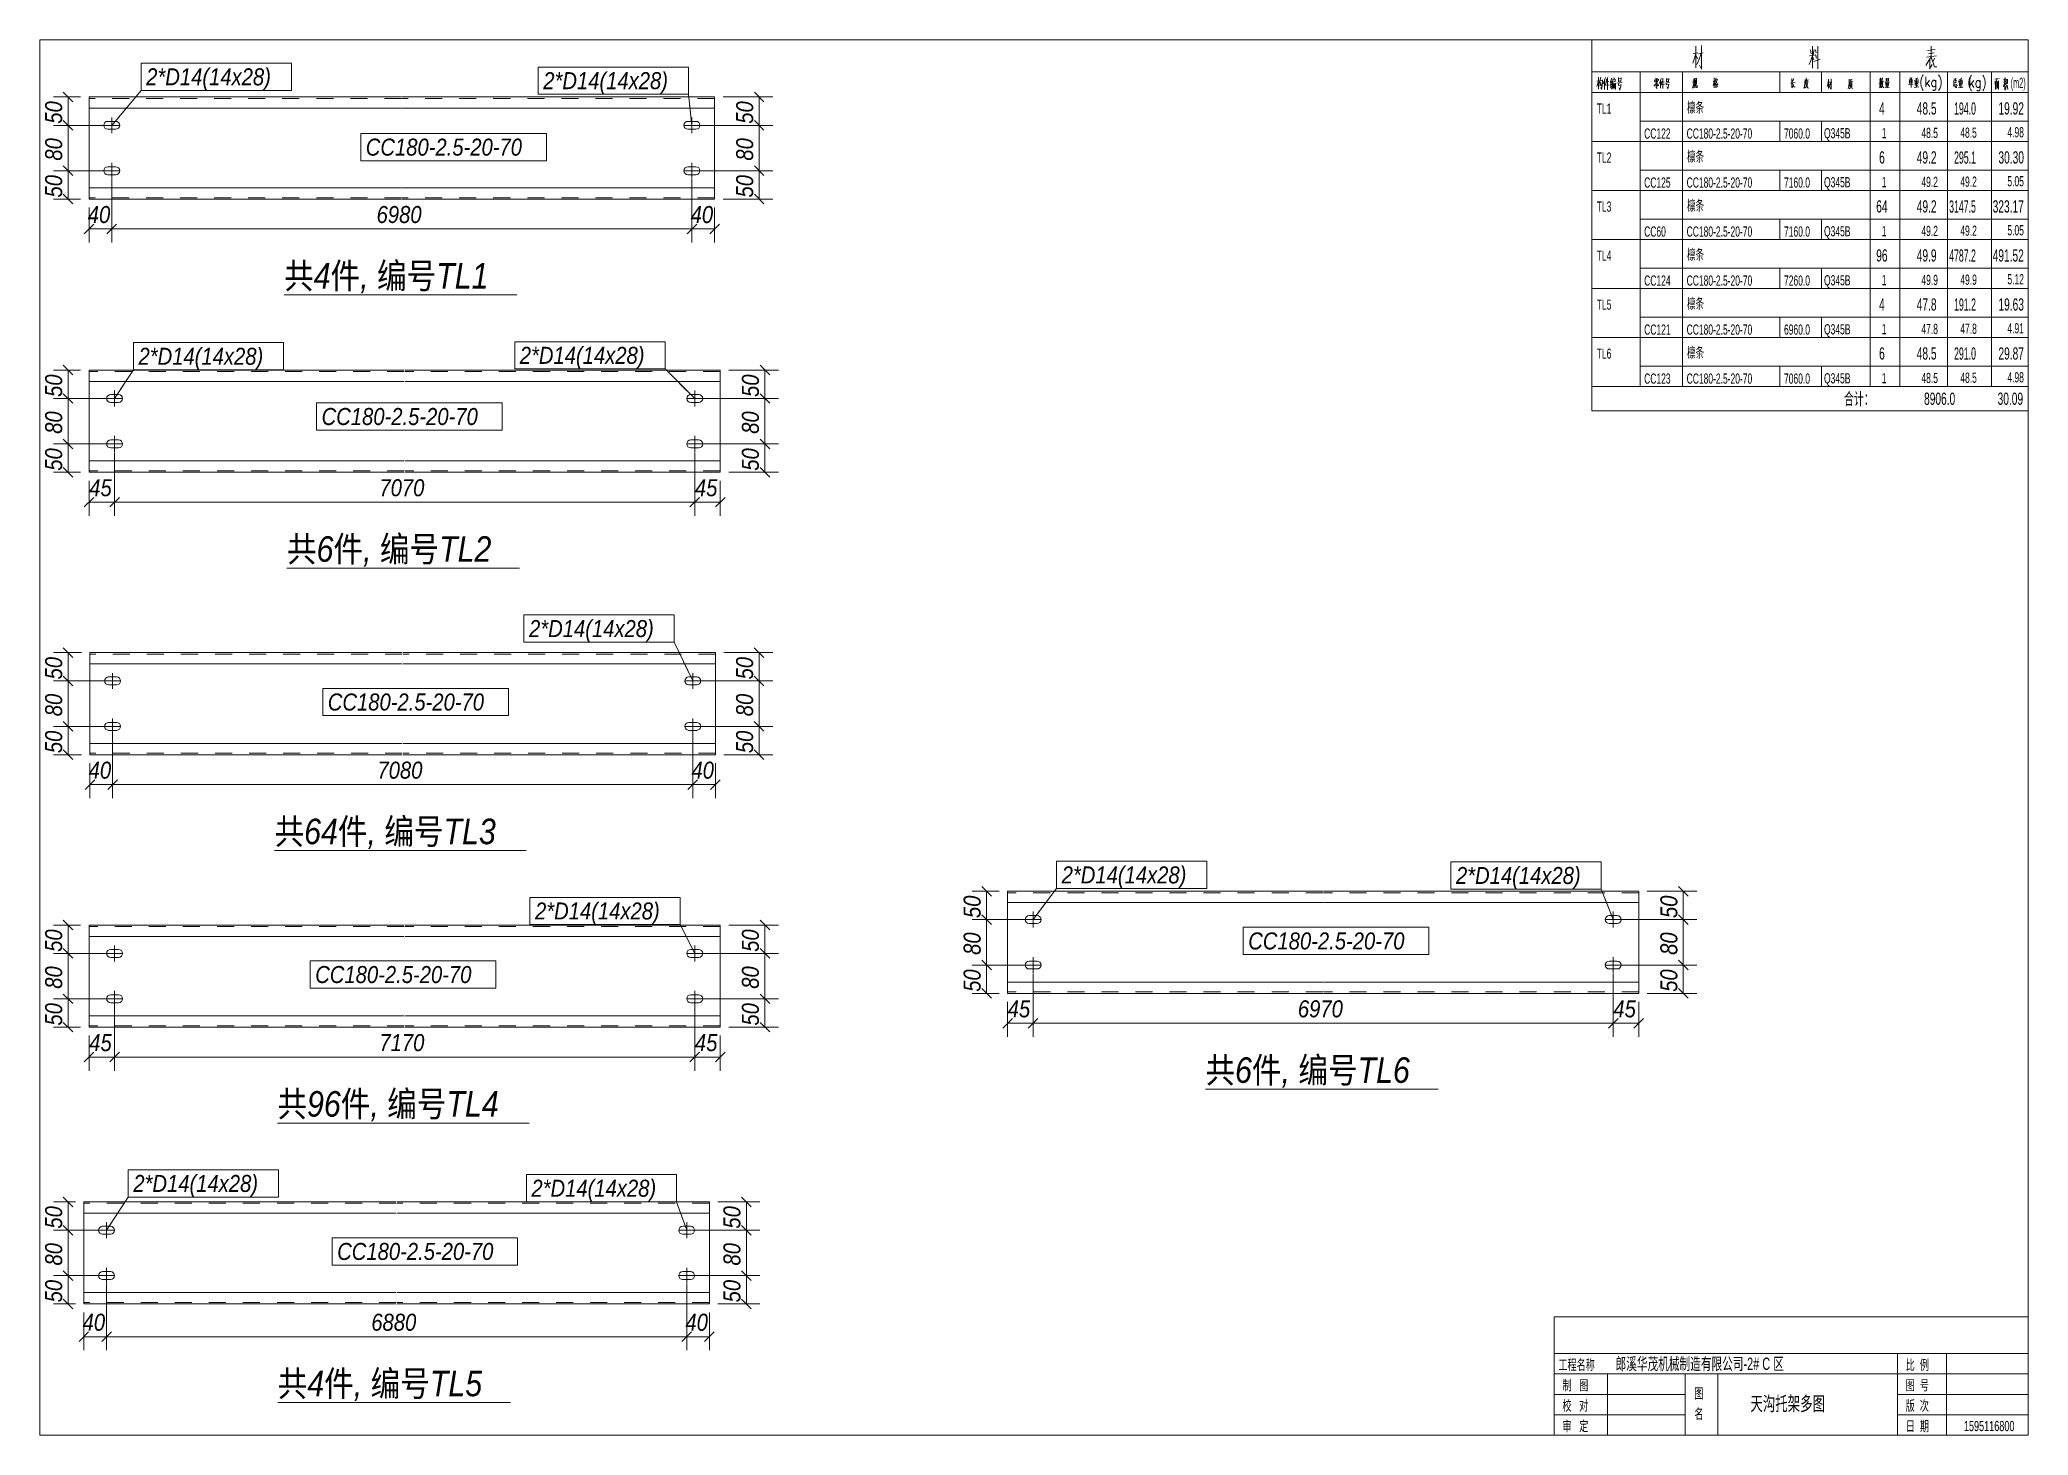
# Model space of a CAD drawing. Header units: millimetres. Extents: x 181 to 4047, y 165 to 2266.
# Drawn here: x 1119.3 to 1352.9, y 2058.7 to 2222.7 of the extents above; entities that cross this region are included whole.
import ezdxf

# ---------------------------------------------------------------- set-up
doc = ezdxf.new("R2010")
doc.units = ezdxf.units.MM
doc.linetypes.add('XKITLINE00', pattern=[0])
doc.linetypes.add('XKITLINE02', pattern=[4, 2, -2])
for name, color, linetype, lineweight in [('Bolt', 7, 'Continuous', 0), ('BoltMark', 3, 'Continuous', 0), ('DrawingSheet', 5, 'Continuous', 0), ('OtherObjectType', 1, 'Continuous', 0), ('Part', 2, 'Continuous', 0), ('PartMark', 3, 'Continuous', 0), ('Z-DIMENSIONS', 1, 'Continuous', 0)]:
    doc.layers.add(name, color=color, linetype=linetype, lineweight=lineweight)
doc.styles.add('Arial Italic', font='ariali.ttf')
doc.styles.add('宋体', font='arial.ttf')

msp = doc.modelspace()

# ---------------------------------------------------------------- texts
at = {"layer": 'BoltMark', "color": 7, "style": 'Arial Italic', "width": 0.85}
for p in [(1131.85, 2217.38), (1178.5, 2216.93), (1130.95, 2184.54), (1175.74, 2184.65), (1176.83, 2152.54), (1239.4, 2123.59), (1285.72, 2123.52), (1177.53, 2119.35), (1130.34, 2087.33), (1177.11, 2086.77)]:
    msp.add_text('2*D14(14x28)', height=2, dxfattribs=at).set_placement(p)
at = {"layer": 'OtherObjectType', "color": 4, "style": '宋体'}
for s, height, width, p in [('(m2)', 1.2, 0.51, (1350.89, 2217.07)), ('4', 1.44, 0.595, (1335.43, 2213.95)), ('48.5', 1.44, 0.595, (1339.85, 2213.95)), ('19.92', 1.44, 0.595, (1349.45, 2213.95)), ('6', 1.44, 0.595, (1335.43, 2208.19)), ('49.2', 1.44, 0.595, (1339.85, 2208.19)), ('30.30', 1.44, 0.595, (1349.45, 2208.19)), ('64', 1.44, 0.595, (1335.09, 2202.43)), ('49.2', 1.44, 0.595, (1339.85, 2202.43)), ('323.17', 1.44, 0.595, (1348.77, 2202.43)), ('96', 1.44, 0.595, (1335.09, 2196.67)), ('49.9', 1.44, 0.595, (1339.85, 2196.67)), ('491.52', 1.44, 0.595, (1348.77, 2196.67)), ('4', 1.44, 0.595, (1335.43, 2190.91)), ('47.8', 1.44, 0.595, (1339.85, 2190.91)), ('19.63', 1.44, 0.595, (1349.45, 2190.91)), ('6', 1.44, 0.595, (1335.43, 2185.15)), ('48.5', 1.44, 0.595, (1339.85, 2185.15)), ('29.87', 1.44, 0.595, (1349.45, 2185.15)), ('工程名称', 1.2, 0.6375, (1297.75, 2066.42)), ('比  例', 1.2, 0.6375, (1338.55, 2066.42)), ('制   图', 1.2, 0.6375, (1298.23, 2064.02)), ('图  号', 1.2, 0.6375, (1338.55, 2064.02)), ('校   对', 1.2, 0.6375, (1298.23, 2061.62)), ('图', 1.2, 0.6375, (1313.73, 2063.06)), ('版  次', 1.2, 0.6375, (1338.55, 2061.62)), ('审   定', 1.2, 0.6375, (1298.23, 2059.22)), ('名', 1.2, 0.6375, (1313.73, 2060.66)), ('日  期', 1.2, 0.6375, (1338.55, 2059.22))]:
    msp.add_text(s, height=height, dxfattribs=dict(at, width=width)).set_placement(p)
at = {"layer": 'OtherObjectType', "color": 7, "style": '宋体'}
for s, height, width, p in [('TL1', 1.2, 0.595, (1302.26, 2214.05)), ('檩条', 1.2, 0.595, (1312.87, 2214.19)), ('CC122', 1.2, 0.595, (1307.83, 2211.12)), ('CC180-2.5-20-70', 1.2, 0.595, (1312.82, 2211.12)), ('7060.0', 1.2, 0.595, (1324.26, 2211.12)), ('Q345B', 1.2, 0.595, (1328.96, 2211.15)), ('1', 1.2, 0.595, (1335.74, 2211.17)), ('48.5', 1.2, 0.595, (1340.4, 2211.19)), ('48.5', 1.2, 0.595, (1344.97, 2211.22)), ('4.98', 1.2, 0.595, (1350.5, 2211.27)), ('TL2', 1.2, 0.595, (1302.26, 2208.29)), ('檩条', 1.2, 0.595, (1312.87, 2208.43)), ('CC125', 1.2, 0.595, (1307.83, 2205.36)), ('CC180-2.5-20-70', 1.2, 0.595, (1312.82, 2205.36)), ('7160.0', 1.2, 0.595, (1324.26, 2205.36)), ('Q345B', 1.2, 0.595, (1328.96, 2205.39)), ('1', 1.2, 0.595, (1335.74, 2205.41)), ('49.2', 1.2, 0.595, (1340.4, 2205.43)), ('49.2', 1.2, 0.595, (1344.97, 2205.46)), ('5.05', 1.2, 0.595, (1350.5, 2205.51)), ('TL3', 1.2, 0.595, (1302.26, 2202.53)), ('檩条', 1.2, 0.595, (1312.87, 2202.67)), ('CC60', 1.2, 0.595, (1307.83, 2199.6)), ('CC180-2.5-20-70', 1.2, 0.595, (1312.82, 2199.6)), ('7160.0', 1.2, 0.595, (1324.26, 2199.6)), ('Q345B', 1.2, 0.595, (1328.96, 2199.63)), ('1', 1.2, 0.595, (1335.74, 2199.65)), ('49.2', 1.2, 0.595, (1340.4, 2199.67)), ('49.2', 1.2, 0.595, (1344.97, 2199.7)), ('5.05', 1.2, 0.595, (1350.5, 2199.75)), ('檩条', 1.2, 0.595, (1312.87, 2196.91)), ('TL4', 1.2, 0.595, (1302.26, 2196.77)), ('CC124', 1.2, 0.595, (1307.83, 2193.84)), ('CC180-2.5-20-70', 1.2, 0.595, (1312.82, 2193.84)), ('7260.0', 1.2, 0.595, (1324.26, 2193.84)), ('Q345B', 1.2, 0.595, (1328.96, 2193.87)), ('1', 1.2, 0.595, (1335.74, 2193.89)), ('49.9', 1.2, 0.595, (1340.4, 2193.91)), ('49.9', 1.2, 0.595, (1344.97, 2193.94)), ('5.12', 1.2, 0.595, (1350.5, 2193.99)), ('TL5', 1.2, 0.595, (1302.26, 2191.01)), ('檩条', 1.2, 0.595, (1312.87, 2191.15)), ('CC121', 1.2, 0.595, (1307.83, 2188.08)), ('CC180-2.5-20-70', 1.2, 0.595, (1312.82, 2188.08)), ('6960.0', 1.2, 0.595, (1324.26, 2188.08)), ('Q345B', 1.2, 0.595, (1328.96, 2188.11)), ('1', 1.2, 0.595, (1335.74, 2188.13)), ('47.8', 1.2, 0.595, (1340.4, 2188.15)), ('47.8', 1.2, 0.595, (1344.97, 2188.18)), ('4.91', 1.2, 0.595, (1350.5, 2188.23)), ('檩条', 1.2, 0.595, (1312.87, 2185.39)), ('TL6', 1.2, 0.595, (1302.26, 2185.25)), ('CC123', 1.2, 0.595, (1307.83, 2182.32)), ('CC180-2.5-20-70', 1.2, 0.595, (1312.82, 2182.32)), ('7060.0', 1.2, 0.595, (1324.26, 2182.32)), ('Q345B', 1.2, 0.595, (1328.96, 2182.35)), ('1', 1.2, 0.595, (1335.74, 2182.37)), ('48.5', 1.2, 0.595, (1340.4, 2182.39)), ('48.5', 1.2, 0.595, (1344.97, 2182.42)), ('4.98', 1.2, 0.595, (1350.5, 2182.47)), ('合计：', 1.44, 0.595, (1331.3, 2179.83)), ('郎溪华茂机械制造有限公司-2# C 区', 1.44, 0.6375, (1304.47, 2066.42)), ('天沟托架多图', 1.68, 0.6375, (1320.31, 2061.62)), ('1595116800', 1.2, 0.6375, (1345.39, 2059.22))]:
    msp.add_text(s, height=height, dxfattribs=dict(at, width=width)).set_placement(p)
at = {"layer": 'OtherObjectType', "color": 6}
for s, height, style, width, p in [('194.0', 1.44, '宋体', 0.51, (1344.24, 2213.94)), ('295.1', 1.44, '宋体', 0.51, (1344.24, 2208.18)), ('3147.5', 1.44, '宋体', 0.51, (1343.66, 2202.42)), ('共4件, 编号TL1', 3, 'Arial Italic', 0.85, (1148.05, 2193.5)), ('4787.2', 1.44, '宋体', 0.51, (1343.66, 2196.66)), ('191.2', 1.44, '宋体', 0.51, (1344.24, 2190.9)), ('291.0', 1.44, '宋体', 0.51, (1344.24, 2185.14)), ('8906.0', 1.44, '宋体', 0.595, (1340.71, 2179.83)), ('30.09', 1.44, '宋体', 0.595, (1349.35, 2179.83)), ('共6件, 编号TL2', 3, 'Arial Italic', 0.85, (1148.39, 2161.39)), ('共64件, 编号TL3', 3, 'Arial Italic', 0.85, (1146.93, 2128.2)), ('共6件, 编号TL6', 3, 'Arial Italic', 0.85, (1256.29, 2100.15)), ('共96件, 编号TL4', 3, 'Arial Italic', 0.85, (1147.27, 2096.18)), ('共4件, 编号TL5', 3, 'Arial Italic', 0.85, (1147.3, 2063.32))]:
    msp.add_text(s, height=height, dxfattribs=dict(at, style=style, width=width)).set_placement(p)
at = {"layer": 'PartMark', "color": 7, "style": 'Arial Italic', "width": 0.85}
for p in [(1157.65, 2209.12), (1152.46, 2177.46), (1153.19, 2143.91), (1261.32, 2115.83), (1151.71, 2111.88), (1154.29, 2079.34)]:
    msp.add_text('CC180-2.5-20-70', height=2, dxfattribs=at).set_placement(p)
at = {"layer": 'Z-DIMENSIONS', "color": 3, "style": 'Arial Italic', "width": 0.85}
for s, p in [('50', (1121.98, 2212.87)), ('50', (1203.16, 2212.87)), ('80', (1121.98, 2208.53)), ('80', (1203.16, 2208.53)), ('50', (1121.98, 2204.2)), ('50', (1203.16, 2204.2)), ('50', (1121.98, 2180.76)), ('50', (1203.83, 2180.76)), ('80', (1121.98, 2176.43)), ('80', (1203.83, 2176.43)), ('50', (1121.98, 2172.09)), ('50', (1203.83, 2172.09)), ('50', (1121.98, 2147.56)), ('50', (1203.15, 2147.56)), ('80', (1121.98, 2143.23)), ('80', (1203.15, 2143.23)), ('50', (1121.98, 2138.9)), ('50', (1203.15, 2138.9)), ('50', (1229.88, 2119.52)), ('50', (1311.73, 2119.52)), ('50', (1121.98, 2115.55)), ('50', (1203.83, 2115.55)), ('80', (1229.88, 2115.19)), ('80', (1311.73, 2115.19)), ('80', (1121.98, 2111.21)), ('80', (1203.83, 2111.21)), ('50', (1229.88, 2110.85)), ('50', (1311.73, 2110.85)), ('50', (1121.98, 2106.88)), ('50', (1203.83, 2106.88)), ('50', (1121.98, 2083.02)), ('50', (1201.66, 2083.02)), ('80', (1121.98, 2078.68)), ('80', (1201.66, 2078.68)), ('50', (1121.98, 2074.35)), ('50', (1201.66, 2074.35))]:
    msp.add_text(s, height=2, rotation=90.0002, dxfattribs=at).set_placement(p)
for s, p in [('40', (1124.99, 2201.2)), ('6980', (1158.92, 2201.2)), ('40', (1195.81, 2201.2)), ('45', (1125.16, 2169.09)), ('7070', (1159.25, 2169.09)), ('45', (1196.31, 2169.09)), ('40', (1125.09, 2135.9)), ('7080', (1159.02, 2135.9)), ('40', (1195.91, 2135.9)), ('45', (1233.06, 2107.85)), ('6970', (1267.15, 2107.85)), ('45', (1304.21, 2107.85)), ('45', (1125.16, 2103.88)), ('7170', (1159.25, 2103.88)), ('45', (1196.31, 2103.88)), ('40', (1124.38, 2071.02)), ('6880', (1158.3, 2071.02)), ('40', (1195.2, 2071.02))]:
    msp.add_text(s, height=2, dxfattribs=at).set_placement(p)

# ---------------------------------------------------------------- linework, layer by layer
at = {"layer": 'Bolt', "color": 3, "linetype": 'XKITLINE00', "lineweight": 0}
for p, q in [((1126.88, 2212.68), (1126.91, 2212.86)), ((1126.91, 2212.51), (1126.88, 2212.68)), ((1126.88, 2212.68), (1126.88, 2212.68)), ((1126.88, 2212.68), (1128.74, 2212.68)), ((1126.91, 2212.86), (1127.01, 2213.01)), ((1127.01, 2212.35), (1126.91, 2212.51)), ((1127.01, 2213.01), (1127.16, 2213.12)), ((1127.16, 2212.25), (1127.01, 2212.35)), ((1127.16, 2213.12), (1127.34, 2213.15)), ((1127.34, 2212.22), (1127.16, 2212.25)), ((1127.34, 2213.15), (1128.28, 2213.15)), ((1128.28, 2212.22), (1127.34, 2212.22)), ((1127.81, 2213.62), (1127.81, 2211.75)), ((1128.28, 2213.15), (1128.45, 2213.12)), ((1128.45, 2212.25), (1128.28, 2212.22)), ((1128.45, 2213.12), (1128.61, 2213.01)), ((1128.61, 2212.35), (1128.45, 2212.25)), ((1128.61, 2213.01), (1128.71, 2212.86)), ((1128.71, 2212.51), (1128.61, 2212.35)), ((1128.71, 2212.86), (1128.74, 2212.68)), ((1128.74, 2212.68), (1128.71, 2212.51)), ((1128.74, 2212.68), (1128.74, 2212.68)), ((1195.03, 2212.68), (1195.06, 2212.86)), ((1195.06, 2212.51), (1195.03, 2212.68)), ((1195.03, 2212.68), (1195.03, 2212.68)), ((1195.03, 2212.68), (1196.89, 2212.68)), ((1195.06, 2212.86), (1195.16, 2213.01)), ((1195.16, 2212.35), (1195.06, 2212.51)), ((1195.16, 2213.01), (1195.32, 2213.12)), ((1195.32, 2212.25), (1195.16, 2212.35)), ((1195.32, 2213.12), (1195.49, 2213.15)), ((1195.49, 2212.22), (1195.32, 2212.25)), ((1195.49, 2213.15), (1196.43, 2213.15)), ((1196.43, 2212.22), (1195.49, 2212.22)), ((1195.96, 2213.62), (1195.96, 2211.75)), ((1196.43, 2213.15), (1196.61, 2213.12)), ((1196.61, 2212.25), (1196.43, 2212.22)), ((1196.61, 2213.12), (1196.76, 2213.01)), ((1196.76, 2212.35), (1196.61, 2212.25)), ((1196.76, 2213.01), (1196.86, 2212.86)), ((1196.86, 2212.51), (1196.76, 2212.35)), ((1196.86, 2212.86), (1196.89, 2212.68)), ((1196.89, 2212.68), (1196.86, 2212.51)), ((1196.89, 2212.68), (1196.89, 2212.68)), ((1126.88, 2207.35), (1126.91, 2207.53)), ((1126.91, 2207.53), (1127.01, 2207.68)), ((1127.01, 2207.68), (1127.16, 2207.78)), ((1127.16, 2207.78), (1127.34, 2207.82)), ((1127.34, 2207.82), (1128.28, 2207.82)), ((1127.81, 2208.28), (1127.81, 2206.42)), ((1128.28, 2207.82), (1128.45, 2207.78)), ((1128.45, 2207.78), (1128.61, 2207.68)), ((1128.61, 2207.68), (1128.71, 2207.53)), ((1128.71, 2207.53), (1128.74, 2207.35)), ((1195.03, 2207.35), (1195.06, 2207.53)), ((1195.06, 2207.53), (1195.16, 2207.68)), ((1195.16, 2207.68), (1195.32, 2207.78)), ((1195.32, 2207.78), (1195.49, 2207.82)), ((1195.49, 2207.82), (1196.43, 2207.82)), ((1195.96, 2208.28), (1195.96, 2206.42)), ((1196.43, 2207.82), (1196.61, 2207.78)), ((1196.61, 2207.78), (1196.76, 2207.68)), ((1196.76, 2207.68), (1196.86, 2207.53)), ((1196.86, 2207.53), (1196.89, 2207.35)), ((1126.91, 2207.17), (1126.88, 2207.35)), ((1126.88, 2207.35), (1126.88, 2207.35)), ((1126.88, 2207.35), (1128.74, 2207.35)), ((1127.01, 2207.02), (1126.91, 2207.17)), ((1127.16, 2206.92), (1127.01, 2207.02)), ((1127.34, 2206.88), (1127.16, 2206.92)), ((1128.28, 2206.88), (1127.34, 2206.88)), ((1128.45, 2206.92), (1128.28, 2206.88)), ((1128.61, 2207.02), (1128.45, 2206.92)), ((1128.71, 2207.17), (1128.61, 2207.02)), ((1128.74, 2207.35), (1128.71, 2207.17)), ((1128.74, 2207.35), (1128.74, 2207.35)), ((1195.06, 2207.17), (1195.03, 2207.35)), ((1195.03, 2207.35), (1195.03, 2207.35)), ((1195.03, 2207.35), (1196.89, 2207.35)), ((1195.16, 2207.02), (1195.06, 2207.17)), ((1195.32, 2206.92), (1195.16, 2207.02)), ((1195.49, 2206.88), (1195.32, 2206.92)), ((1196.43, 2206.88), (1195.49, 2206.88)), ((1196.61, 2206.92), (1196.43, 2206.88)), ((1196.76, 2207.02), (1196.61, 2206.92)), ((1196.86, 2207.17), (1196.76, 2207.02)), ((1196.89, 2207.35), (1196.86, 2207.17)), ((1196.89, 2207.35), (1196.89, 2207.35)), ((1127.21, 2180.58), (1127.24, 2180.76)), ((1127.24, 2180.4), (1127.21, 2180.58)), ((1127.21, 2180.58), (1127.21, 2180.58)), ((1127.21, 2180.58), (1129.08, 2180.58)), ((1127.24, 2180.76), (1127.35, 2180.91)), ((1127.35, 2180.25), (1127.24, 2180.4)), ((1127.35, 2180.91), (1127.5, 2181.01)), ((1127.5, 2180.15), (1127.35, 2180.25)), ((1127.5, 2181.01), (1127.68, 2181.04)), ((1127.68, 2180.11), (1127.5, 2180.15)), ((1127.68, 2181.04), (1128.61, 2181.04)), ((1128.61, 2180.11), (1127.68, 2180.11)), ((1128.14, 2181.51), (1128.14, 2179.64)), ((1128.61, 2181.04), (1128.79, 2181.01)), ((1128.79, 2180.15), (1128.61, 2180.11)), ((1128.79, 2181.01), (1128.94, 2180.91)), ((1128.94, 2180.25), (1128.79, 2180.15)), ((1128.94, 2180.91), (1129.04, 2180.76)), ((1129.04, 2180.4), (1128.94, 2180.25)), ((1129.04, 2180.76), (1129.08, 2180.58)), ((1129.08, 2180.58), (1129.04, 2180.4)), ((1129.08, 2180.58), (1129.08, 2180.58)), ((1195.36, 2180.58), (1195.4, 2180.76)), ((1195.4, 2180.4), (1195.36, 2180.58)), ((1195.36, 2180.58), (1195.36, 2180.58)), ((1195.36, 2180.58), (1197.23, 2180.58)), ((1195.4, 2180.76), (1195.5, 2180.91)), ((1195.5, 2180.25), (1195.4, 2180.4)), ((1195.5, 2180.91), (1195.65, 2181.01)), ((1195.65, 2180.15), (1195.5, 2180.25)), ((1195.65, 2181.01), (1195.83, 2181.04)), ((1195.83, 2180.11), (1195.65, 2180.15)), ((1195.83, 2181.04), (1196.76, 2181.04)), ((1196.76, 2180.11), (1195.83, 2180.11)), ((1196.29, 2181.51), (1196.29, 2179.64)), ((1196.76, 2181.04), (1196.94, 2181.01)), ((1196.94, 2180.15), (1196.76, 2180.11)), ((1196.94, 2181.01), (1197.09, 2180.91)), ((1197.09, 2180.25), (1196.94, 2180.15)), ((1197.09, 2180.91), (1197.19, 2180.76)), ((1197.19, 2180.4), (1197.09, 2180.25)), ((1197.19, 2180.76), (1197.23, 2180.58)), ((1197.23, 2180.58), (1197.19, 2180.4)), ((1197.23, 2180.58), (1197.23, 2180.58)), ((1127.21, 2175.24), (1127.24, 2175.42)), ((1127.24, 2175.06), (1127.21, 2175.24)), ((1127.21, 2175.24), (1127.21, 2175.24)), ((1127.21, 2175.24), (1129.08, 2175.24)), ((1127.24, 2175.42), (1127.35, 2175.57)), ((1127.35, 2174.91), (1127.24, 2175.06)), ((1127.35, 2175.57), (1127.5, 2175.67)), ((1127.5, 2174.81), (1127.35, 2174.91)), ((1127.5, 2175.67), (1127.68, 2175.71)), ((1127.68, 2175.71), (1128.61, 2175.71)), ((1128.14, 2176.18), (1128.14, 2174.31)), ((1128.61, 2175.71), (1128.79, 2175.67)), ((1128.79, 2175.67), (1128.94, 2175.57)), ((1128.94, 2174.91), (1128.79, 2174.81)), ((1128.94, 2175.57), (1129.04, 2175.42)), ((1129.04, 2175.06), (1128.94, 2174.91)), ((1129.04, 2175.42), (1129.08, 2175.24)), ((1129.08, 2175.24), (1129.04, 2175.06)), ((1129.08, 2175.24), (1129.08, 2175.24)), ((1195.36, 2175.24), (1195.4, 2175.42)), ((1195.4, 2175.06), (1195.36, 2175.24)), ((1195.36, 2175.24), (1195.36, 2175.24)), ((1195.36, 2175.24), (1197.23, 2175.24)), ((1195.4, 2175.42), (1195.5, 2175.57)), ((1195.5, 2174.91), (1195.4, 2175.06)), ((1195.5, 2175.57), (1195.65, 2175.67)), ((1195.65, 2174.81), (1195.5, 2174.91)), ((1195.65, 2175.67), (1195.83, 2175.71)), ((1195.83, 2175.71), (1196.76, 2175.71)), ((1196.29, 2176.18), (1196.29, 2174.31)), ((1196.76, 2175.71), (1196.94, 2175.67)), ((1196.94, 2175.67), (1197.09, 2175.57)), ((1197.09, 2174.91), (1196.94, 2174.81)), ((1197.09, 2175.57), (1197.19, 2175.42)), ((1197.19, 2175.06), (1197.09, 2174.91)), ((1197.19, 2175.42), (1197.23, 2175.24)), ((1197.23, 2175.24), (1197.19, 2175.06)), ((1197.23, 2175.24), (1197.23, 2175.24)), ((1127.68, 2174.78), (1127.5, 2174.81)), ((1128.61, 2174.78), (1127.68, 2174.78)), ((1128.79, 2174.81), (1128.61, 2174.78)), ((1195.83, 2174.78), (1195.65, 2174.81)), ((1196.76, 2174.78), (1195.83, 2174.78)), ((1196.94, 2174.81), (1196.76, 2174.78)), ((1126.98, 2147.38), (1127.01, 2147.56)), ((1127.01, 2147.2), (1126.98, 2147.38)), ((1126.98, 2147.38), (1126.98, 2147.38)), ((1126.98, 2147.38), (1128.84, 2147.38)), ((1127.01, 2147.56), (1127.11, 2147.71)), ((1127.11, 2147.05), (1127.01, 2147.2)), ((1127.11, 2147.71), (1127.26, 2147.81)), ((1127.26, 2146.95), (1127.11, 2147.05)), ((1127.26, 2147.81), (1127.44, 2147.85)), ((1127.44, 2146.91), (1127.26, 2146.95)), ((1127.44, 2147.85), (1128.38, 2147.85)), ((1128.38, 2146.91), (1127.44, 2146.91)), ((1127.91, 2148.31), (1127.91, 2146.45)), ((1128.38, 2147.85), (1128.56, 2147.81)), ((1128.56, 2146.95), (1128.38, 2146.91)), ((1128.56, 2147.81), (1128.71, 2147.71)), ((1128.71, 2147.05), (1128.56, 2146.95)), ((1128.71, 2147.71), (1128.81, 2147.56)), ((1128.81, 2147.2), (1128.71, 2147.05)), ((1128.81, 2147.56), (1128.84, 2147.38)), ((1128.84, 2147.38), (1128.81, 2147.2)), ((1128.84, 2147.38), (1128.84, 2147.38)), ((1195.13, 2147.38), (1195.16, 2147.56)), ((1195.16, 2147.2), (1195.13, 2147.38)), ((1195.13, 2147.38), (1195.13, 2147.38)), ((1195.13, 2147.38), (1197, 2147.38)), ((1195.16, 2147.56), (1195.27, 2147.71)), ((1195.27, 2147.05), (1195.16, 2147.2)), ((1195.27, 2147.71), (1195.42, 2147.81)), ((1195.42, 2146.95), (1195.27, 2147.05)), ((1195.42, 2147.81), (1195.6, 2147.85)), ((1195.6, 2146.91), (1195.42, 2146.95)), ((1195.6, 2147.85), (1196.53, 2147.85)), ((1196.53, 2146.91), (1195.6, 2146.91)), ((1196.06, 2148.31), (1196.06, 2146.45)), ((1196.53, 2147.85), (1196.71, 2147.81)), ((1196.71, 2146.95), (1196.53, 2146.91)), ((1196.71, 2147.81), (1196.86, 2147.71)), ((1196.86, 2147.05), (1196.71, 2146.95)), ((1196.86, 2147.71), (1196.96, 2147.56)), ((1196.96, 2147.2), (1196.86, 2147.05)), ((1196.96, 2147.56), (1197, 2147.38)), ((1197, 2147.38), (1196.96, 2147.2)), ((1197, 2147.38), (1197, 2147.38)), ((1126.98, 2142.05), (1127.01, 2142.23)), ((1127.01, 2142.23), (1127.11, 2142.38)), ((1127.11, 2142.38), (1127.26, 2142.48)), ((1127.26, 2142.48), (1127.44, 2142.51)), ((1127.44, 2142.51), (1128.38, 2142.51)), ((1127.91, 2142.98), (1127.91, 2141.11)), ((1128.38, 2142.51), (1128.56, 2142.48)), ((1128.56, 2142.48), (1128.71, 2142.38)), ((1128.71, 2142.38), (1128.81, 2142.23)), ((1128.81, 2142.23), (1128.84, 2142.05)), ((1195.13, 2142.05), (1195.16, 2142.23)), ((1195.16, 2142.23), (1195.27, 2142.38)), ((1195.27, 2142.38), (1195.42, 2142.48)), ((1195.42, 2142.48), (1195.6, 2142.51)), ((1195.6, 2142.51), (1196.53, 2142.51)), ((1196.06, 2142.98), (1196.06, 2141.11)), ((1196.53, 2142.51), (1196.71, 2142.48)), ((1196.71, 2142.48), (1196.86, 2142.38)), ((1196.86, 2142.38), (1196.96, 2142.23)), ((1196.96, 2142.23), (1197, 2142.05)), ((1127.01, 2141.87), (1126.98, 2142.05)), ((1126.98, 2142.05), (1126.98, 2142.05)), ((1126.98, 2142.05), (1128.84, 2142.05)), ((1127.11, 2141.72), (1127.01, 2141.87)), ((1127.26, 2141.62), (1127.11, 2141.72)), ((1127.44, 2141.58), (1127.26, 2141.62)), ((1128.38, 2141.58), (1127.44, 2141.58)), ((1128.56, 2141.62), (1128.38, 2141.58)), ((1128.71, 2141.72), (1128.56, 2141.62)), ((1128.81, 2141.87), (1128.71, 2141.72)), ((1128.84, 2142.05), (1128.81, 2141.87)), ((1128.84, 2142.05), (1128.84, 2142.05)), ((1195.16, 2141.87), (1195.13, 2142.05)), ((1195.13, 2142.05), (1195.13, 2142.05)), ((1195.13, 2142.05), (1197, 2142.05)), ((1195.27, 2141.72), (1195.16, 2141.87)), ((1195.42, 2141.62), (1195.27, 2141.72)), ((1195.6, 2141.58), (1195.42, 2141.62)), ((1196.53, 2141.58), (1195.6, 2141.58)), ((1196.71, 2141.62), (1196.53, 2141.58)), ((1196.86, 2141.72), (1196.71, 2141.62)), ((1196.96, 2141.87), (1196.86, 2141.72)), ((1197, 2142.05), (1196.96, 2141.87)), ((1197, 2142.05), (1197, 2142.05)), ((1235.11, 2119.34), (1235.15, 2119.51)), ((1235.15, 2119.16), (1235.11, 2119.34)), ((1235.11, 2119.34), (1235.11, 2119.34)), ((1235.11, 2119.34), (1236.98, 2119.34)), ((1235.15, 2119.51), (1235.25, 2119.67)), ((1235.25, 2119.01), (1235.15, 2119.16)), ((1235.25, 2119.67), (1235.4, 2119.77)), ((1235.4, 2118.9), (1235.25, 2119.01)), ((1235.4, 2119.77), (1235.58, 2119.8)), ((1235.58, 2118.87), (1235.4, 2118.9)), ((1235.58, 2119.8), (1236.51, 2119.8)), ((1236.51, 2118.87), (1235.58, 2118.87)), ((1236.04, 2120.27), (1236.04, 2118.4)), ((1236.51, 2119.8), (1236.69, 2119.77)), ((1236.69, 2118.9), (1236.51, 2118.87)), ((1236.69, 2119.77), (1236.84, 2119.67)), ((1236.84, 2119.01), (1236.69, 2118.9)), ((1236.84, 2119.67), (1236.94, 2119.51)), ((1236.94, 2119.16), (1236.84, 2119.01)), ((1236.94, 2119.51), (1236.98, 2119.34)), ((1236.98, 2119.34), (1236.94, 2119.16)), ((1236.98, 2119.34), (1236.98, 2119.34)), ((1303.26, 2119.34), (1303.3, 2119.51)), ((1303.3, 2119.16), (1303.26, 2119.34)), ((1303.26, 2119.34), (1303.26, 2119.34)), ((1303.26, 2119.34), (1305.13, 2119.34)), ((1303.3, 2119.51), (1303.4, 2119.67)), ((1303.4, 2119.01), (1303.3, 2119.16)), ((1303.4, 2119.67), (1303.55, 2119.77)), ((1303.55, 2118.9), (1303.4, 2119.01)), ((1303.55, 2119.77), (1303.73, 2119.8)), ((1303.73, 2118.87), (1303.55, 2118.9)), ((1303.73, 2119.8), (1304.66, 2119.8)), ((1304.66, 2118.87), (1303.73, 2118.87)), ((1304.2, 2120.27), (1304.2, 2118.4)), ((1304.66, 2119.8), (1304.84, 2119.77)), ((1304.84, 2118.9), (1304.66, 2118.87)), ((1304.84, 2119.77), (1304.99, 2119.67)), ((1304.99, 2119.01), (1304.84, 2118.9)), ((1304.99, 2119.67), (1305.09, 2119.51)), ((1305.09, 2119.16), (1304.99, 2119.01)), ((1305.09, 2119.51), (1305.13, 2119.34)), ((1305.13, 2119.34), (1305.09, 2119.16)), ((1305.13, 2119.34), (1305.13, 2119.34)), ((1127.21, 2115.36), (1127.24, 2115.54)), ((1127.24, 2115.18), (1127.21, 2115.36)), ((1127.21, 2115.36), (1127.21, 2115.36)), ((1127.21, 2115.36), (1129.08, 2115.36)), ((1127.24, 2115.54), (1127.35, 2115.69)), ((1127.35, 2115.03), (1127.24, 2115.18)), ((1127.35, 2115.69), (1127.5, 2115.79)), ((1127.5, 2114.93), (1127.35, 2115.03)), ((1127.5, 2115.79), (1127.68, 2115.83)), ((1127.68, 2114.9), (1127.5, 2114.93)), ((1127.68, 2115.83), (1128.61, 2115.83)), ((1128.61, 2114.9), (1127.68, 2114.9)), ((1128.14, 2116.3), (1128.14, 2114.43)), ((1128.61, 2115.83), (1128.79, 2115.79)), ((1128.79, 2114.93), (1128.61, 2114.9)), ((1128.79, 2115.79), (1128.94, 2115.69)), ((1128.94, 2115.03), (1128.79, 2114.93)), ((1128.94, 2115.69), (1129.04, 2115.54)), ((1129.04, 2115.18), (1128.94, 2115.03)), ((1129.04, 2115.54), (1129.08, 2115.36)), ((1129.08, 2115.36), (1129.04, 2115.18)), ((1129.08, 2115.36), (1129.08, 2115.36)), ((1195.36, 2115.36), (1195.4, 2115.54)), ((1195.4, 2115.18), (1195.36, 2115.36)), ((1195.36, 2115.36), (1195.36, 2115.36)), ((1195.36, 2115.36), (1197.23, 2115.36)), ((1195.4, 2115.54), (1195.5, 2115.69)), ((1195.5, 2115.03), (1195.4, 2115.18)), ((1195.5, 2115.69), (1195.65, 2115.79)), ((1195.65, 2114.93), (1195.5, 2115.03)), ((1195.65, 2115.79), (1195.83, 2115.83)), ((1195.83, 2114.9), (1195.65, 2114.93)), ((1195.83, 2115.83), (1196.76, 2115.83)), ((1196.76, 2114.9), (1195.83, 2114.9)), ((1196.29, 2116.3), (1196.29, 2114.43)), ((1196.76, 2115.83), (1196.94, 2115.79)), ((1196.94, 2114.93), (1196.76, 2114.9)), ((1196.94, 2115.79), (1197.09, 2115.69)), ((1197.09, 2115.03), (1196.94, 2114.93)), ((1197.09, 2115.69), (1197.19, 2115.54)), ((1197.19, 2115.18), (1197.09, 2115.03)), ((1197.19, 2115.54), (1197.23, 2115.36)), ((1197.23, 2115.36), (1197.19, 2115.18)), ((1197.23, 2115.36), (1197.23, 2115.36)), ((1235.11, 2114), (1235.15, 2114.18)), ((1235.15, 2114.18), (1235.25, 2114.33)), ((1235.25, 2114.33), (1235.4, 2114.43)), ((1235.4, 2114.43), (1235.58, 2114.47)), ((1235.58, 2114.47), (1236.51, 2114.47)), ((1236.04, 2114.94), (1236.04, 2113.07)), ((1236.51, 2114.47), (1236.69, 2114.43)), ((1236.69, 2114.43), (1236.84, 2114.33)), ((1236.84, 2114.33), (1236.94, 2114.18)), ((1236.94, 2114.18), (1236.98, 2114)), ((1303.26, 2114), (1303.3, 2114.18)), ((1303.3, 2114.18), (1303.4, 2114.33)), ((1303.4, 2114.33), (1303.55, 2114.43)), ((1303.55, 2114.43), (1303.73, 2114.47)), ((1303.73, 2114.47), (1304.66, 2114.47)), ((1304.2, 2114.94), (1304.2, 2113.07)), ((1304.66, 2114.47), (1304.84, 2114.43)), ((1304.84, 2114.43), (1304.99, 2114.33)), ((1304.99, 2114.33), (1305.09, 2114.18)), ((1305.09, 2114.18), (1305.13, 2114)), ((1235.15, 2113.82), (1235.11, 2114)), ((1235.11, 2114), (1235.11, 2114)), ((1235.11, 2114), (1236.98, 2114)), ((1235.25, 2113.67), (1235.15, 2113.82)), ((1235.4, 2113.57), (1235.25, 2113.67)), ((1235.58, 2113.54), (1235.4, 2113.57)), ((1236.51, 2113.54), (1235.58, 2113.54)), ((1236.69, 2113.57), (1236.51, 2113.54)), ((1236.84, 2113.67), (1236.69, 2113.57)), ((1236.94, 2113.82), (1236.84, 2113.67)), ((1236.98, 2114), (1236.94, 2113.82)), ((1236.98, 2114), (1236.98, 2114)), ((1303.3, 2113.82), (1303.26, 2114)), ((1303.26, 2114), (1303.26, 2114)), ((1303.26, 2114), (1305.13, 2114)), ((1303.4, 2113.67), (1303.3, 2113.82)), ((1303.55, 2113.57), (1303.4, 2113.67)), ((1303.73, 2113.54), (1303.55, 2113.57)), ((1304.66, 2113.54), (1303.73, 2113.54)), ((1304.84, 2113.57), (1304.66, 2113.54)), ((1304.99, 2113.67), (1304.84, 2113.57)), ((1305.09, 2113.82), (1304.99, 2113.67)), ((1305.13, 2114), (1305.09, 2113.82)), ((1305.13, 2114), (1305.13, 2114)), ((1127.21, 2110.03), (1127.24, 2110.21)), ((1127.24, 2109.85), (1127.21, 2110.03)), ((1127.21, 2110.03), (1127.21, 2110.03)), ((1127.21, 2110.03), (1129.08, 2110.03)), ((1127.24, 2110.21), (1127.35, 2110.36)), ((1127.35, 2109.7), (1127.24, 2109.85)), ((1127.35, 2110.36), (1127.5, 2110.46)), ((1127.5, 2109.6), (1127.35, 2109.7)), ((1127.5, 2110.46), (1127.68, 2110.5)), ((1127.68, 2109.56), (1127.5, 2109.6)), ((1127.68, 2110.5), (1128.61, 2110.5)), ((1128.61, 2109.56), (1127.68, 2109.56)), ((1128.14, 2110.96), (1128.14, 2109.1)), ((1128.61, 2110.5), (1128.79, 2110.46)), ((1128.79, 2109.6), (1128.61, 2109.56)), ((1128.79, 2110.46), (1128.94, 2110.36)), ((1128.94, 2109.7), (1128.79, 2109.6)), ((1128.94, 2110.36), (1129.04, 2110.21)), ((1129.04, 2109.85), (1128.94, 2109.7)), ((1129.04, 2110.21), (1129.08, 2110.03)), ((1129.08, 2110.03), (1129.04, 2109.85)), ((1129.08, 2110.03), (1129.08, 2110.03)), ((1195.36, 2110.03), (1195.4, 2110.21)), ((1195.4, 2109.85), (1195.36, 2110.03)), ((1195.36, 2110.03), (1195.36, 2110.03)), ((1195.36, 2110.03), (1197.23, 2110.03)), ((1195.4, 2110.21), (1195.5, 2110.36)), ((1195.5, 2109.7), (1195.4, 2109.85)), ((1195.5, 2110.36), (1195.65, 2110.46)), ((1195.65, 2109.6), (1195.5, 2109.7)), ((1195.65, 2110.46), (1195.83, 2110.5)), ((1195.83, 2109.56), (1195.65, 2109.6)), ((1195.83, 2110.5), (1196.76, 2110.5)), ((1196.76, 2109.56), (1195.83, 2109.56)), ((1196.29, 2110.96), (1196.29, 2109.1)), ((1196.76, 2110.5), (1196.94, 2110.46)), ((1196.94, 2109.6), (1196.76, 2109.56)), ((1196.94, 2110.46), (1197.09, 2110.36)), ((1197.09, 2109.7), (1196.94, 2109.6)), ((1197.09, 2110.36), (1197.19, 2110.21)), ((1197.19, 2109.85), (1197.09, 2109.7)), ((1197.19, 2110.21), (1197.23, 2110.03)), ((1197.23, 2110.03), (1197.19, 2109.85)), ((1197.23, 2110.03), (1197.23, 2110.03)), ((1127.19, 2083.77), (1127.19, 2081.9)), ((1195.35, 2083.77), (1195.35, 2081.9)), ((1126.26, 2082.83), (1126.3, 2083.01)), ((1126.3, 2082.66), (1126.26, 2082.83)), ((1126.26, 2082.83), (1126.26, 2082.83)), ((1126.26, 2082.83), (1128.13, 2082.83)), ((1126.3, 2083.01), (1126.4, 2083.16)), ((1126.4, 2082.5), (1126.3, 2082.66)), ((1126.4, 2083.16), (1126.55, 2083.27)), ((1126.55, 2082.4), (1126.4, 2082.5)), ((1126.55, 2083.27), (1126.73, 2083.3)), ((1126.73, 2082.37), (1126.55, 2082.4)), ((1126.73, 2083.3), (1127.66, 2083.3)), ((1127.66, 2082.37), (1126.73, 2082.37)), ((1127.66, 2083.3), (1127.84, 2083.27)), ((1127.84, 2082.4), (1127.66, 2082.37)), ((1127.84, 2083.27), (1127.99, 2083.16)), ((1127.99, 2082.5), (1127.84, 2082.4)), ((1127.99, 2083.16), (1128.09, 2083.01)), ((1128.09, 2082.66), (1127.99, 2082.5)), ((1128.09, 2083.01), (1128.13, 2082.83)), ((1128.13, 2082.83), (1128.09, 2082.66)), ((1128.13, 2082.83), (1128.13, 2082.83)), ((1194.41, 2082.83), (1194.45, 2083.01)), ((1194.45, 2082.66), (1194.41, 2082.83)), ((1194.41, 2082.83), (1194.41, 2082.83)), ((1194.41, 2082.83), (1196.28, 2082.83)), ((1194.45, 2083.01), (1194.55, 2083.16)), ((1194.55, 2082.5), (1194.45, 2082.66)), ((1194.55, 2083.16), (1194.7, 2083.27)), ((1194.7, 2082.4), (1194.55, 2082.5)), ((1194.7, 2083.27), (1194.88, 2083.3)), ((1194.88, 2082.37), (1194.7, 2082.4)), ((1194.88, 2083.3), (1195.81, 2083.3)), ((1195.81, 2082.37), (1194.88, 2082.37)), ((1195.81, 2083.3), (1195.99, 2083.27)), ((1195.99, 2082.4), (1195.81, 2082.37)), ((1195.99, 2083.27), (1196.14, 2083.16)), ((1196.14, 2082.5), (1195.99, 2082.4)), ((1196.14, 2083.16), (1196.24, 2083.01)), ((1196.24, 2082.66), (1196.14, 2082.5)), ((1196.24, 2083.01), (1196.28, 2082.83)), ((1196.28, 2082.83), (1196.24, 2082.66)), ((1196.28, 2082.83), (1196.28, 2082.83)), ((1126.26, 2077.5), (1126.3, 2077.68)), ((1126.3, 2077.32), (1126.26, 2077.5)), ((1126.26, 2077.5), (1126.26, 2077.5)), ((1126.26, 2077.5), (1128.13, 2077.5)), ((1126.3, 2077.68), (1126.4, 2077.83)), ((1126.4, 2077.17), (1126.3, 2077.32)), ((1126.4, 2077.83), (1126.55, 2077.93)), ((1126.55, 2077.07), (1126.4, 2077.17)), ((1126.55, 2077.93), (1126.73, 2077.97)), ((1126.73, 2077.03), (1126.55, 2077.07)), ((1126.73, 2077.97), (1127.66, 2077.97)), ((1127.66, 2077.03), (1126.73, 2077.03)), ((1127.19, 2078.43), (1127.19, 2076.57)), ((1127.66, 2077.97), (1127.84, 2077.93)), ((1127.84, 2077.07), (1127.66, 2077.03)), ((1127.84, 2077.93), (1127.99, 2077.83)), ((1127.99, 2077.17), (1127.84, 2077.07)), ((1127.99, 2077.83), (1128.09, 2077.68)), ((1128.09, 2077.32), (1127.99, 2077.17)), ((1128.09, 2077.68), (1128.13, 2077.5)), ((1128.13, 2077.5), (1128.09, 2077.32)), ((1128.13, 2077.5), (1128.13, 2077.5)), ((1194.41, 2077.5), (1194.45, 2077.68)), ((1194.45, 2077.32), (1194.41, 2077.5)), ((1194.41, 2077.5), (1194.41, 2077.5)), ((1194.41, 2077.5), (1196.28, 2077.5)), ((1194.45, 2077.68), (1194.55, 2077.83)), ((1194.55, 2077.17), (1194.45, 2077.32)), ((1194.55, 2077.83), (1194.7, 2077.93)), ((1194.7, 2077.07), (1194.55, 2077.17)), ((1194.7, 2077.93), (1194.88, 2077.97)), ((1194.88, 2077.03), (1194.7, 2077.07)), ((1194.88, 2077.97), (1195.81, 2077.97)), ((1195.81, 2077.03), (1194.88, 2077.03)), ((1195.35, 2078.43), (1195.35, 2076.57)), ((1195.81, 2077.97), (1195.99, 2077.93)), ((1195.99, 2077.07), (1195.81, 2077.03)), ((1195.99, 2077.93), (1196.14, 2077.83)), ((1196.14, 2077.17), (1195.99, 2077.07)), ((1196.14, 2077.83), (1196.24, 2077.68)), ((1196.24, 2077.32), (1196.14, 2077.17)), ((1196.24, 2077.68), (1196.28, 2077.5)), ((1196.28, 2077.5), (1196.24, 2077.32)), ((1196.28, 2077.5), (1196.28, 2077.5))]:
    msp.add_line(p, q, dxfattribs=at)
at = {"layer": 'BoltMark', "color": 3, "linetype": 'XKITLINE00', "lineweight": 0}
for p, q in [((1131.25, 2219.98), (1148.91, 2219.98)), ((1131.25, 2216.78), (1131.25, 2219.98)), ((1148.91, 2216.78), (1148.91, 2219.98)), ((1177.9, 2219.53), (1195.56, 2219.53)), ((1177.9, 2216.33), (1177.9, 2219.53)), ((1195.56, 2216.33), (1195.56, 2219.53)), ((1127.81, 2212.68), (1131.25, 2216.78)), ((1129.42, 2214.6), (1127.81, 2212.68)), ((1131.25, 2216.78), (1148.91, 2216.78)), ((1177.9, 2216.33), (1195.56, 2216.33)), ((1195.96, 2212.68), (1195.56, 2216.33)), ((1195.69, 2215.17), (1195.96, 2212.68)), ((1130.35, 2187.14), (1148, 2187.14)), ((1130.35, 2183.94), (1130.35, 2187.14)), ((1148, 2183.94), (1148, 2187.14)), ((1175.14, 2187.25), (1192.8, 2187.25)), ((1175.14, 2184.05), (1175.14, 2187.25)), ((1192.8, 2184.05), (1192.8, 2187.25)), ((1128.14, 2180.58), (1130.35, 2183.94)), ((1129.51, 2182.67), (1128.14, 2180.58)), ((1130.35, 2183.94), (1148, 2183.94)), ((1175.14, 2184.05), (1192.8, 2184.05)), ((1196.29, 2180.58), (1192.8, 2184.05)), ((1194.52, 2182.34), (1196.29, 2180.58)), ((1176.23, 2155.14), (1193.89, 2155.14)), ((1176.23, 2151.94), (1176.23, 2155.14)), ((1193.89, 2151.94), (1193.89, 2155.14)), ((1176.23, 2151.94), (1193.89, 2151.94)), ((1196.06, 2147.38), (1193.89, 2151.94)), ((1194.99, 2149.64), (1196.06, 2147.38)), ((1238.8, 2126.19), (1256.46, 2126.19)), ((1238.8, 2122.99), (1238.8, 2126.19)), ((1256.46, 2122.99), (1256.46, 2126.19)), ((1285.12, 2126.12), (1302.78, 2126.12)), ((1285.12, 2122.92), (1285.12, 2126.12)), ((1302.78, 2122.92), (1302.78, 2126.12)), ((1176.93, 2121.95), (1194.59, 2121.95)), ((1176.93, 2118.75), (1176.93, 2121.95)), ((1194.59, 2118.75), (1194.59, 2121.95)), ((1236.04, 2119.34), (1238.8, 2122.99)), ((1237.55, 2121.33), (1236.04, 2119.34)), ((1238.8, 2122.99), (1256.46, 2122.99)), ((1285.12, 2122.92), (1302.78, 2122.92)), ((1304.2, 2119.34), (1302.78, 2122.92)), ((1303.28, 2121.66), (1304.2, 2119.34)), ((1176.93, 2118.75), (1194.59, 2118.75)), ((1196.29, 2115.36), (1194.59, 2118.75)), ((1195.17, 2117.6), (1196.29, 2115.36)), ((1129.74, 2089.93), (1147.4, 2089.93)), ((1129.74, 2086.73), (1129.74, 2089.93)), ((1147.4, 2086.73), (1147.4, 2089.93)), ((1176.51, 2089.37), (1194.17, 2089.37)), ((1176.51, 2086.17), (1176.51, 2089.37)), ((1194.17, 2086.17), (1194.17, 2089.37)), ((1127.19, 2082.83), (1129.74, 2086.73)), ((1129.74, 2086.73), (1147.4, 2086.73)), ((1176.51, 2086.17), (1194.17, 2086.17)), ((1195.35, 2082.83), (1194.17, 2086.17)), ((1128.56, 2084.93), (1127.19, 2082.83)), ((1194.52, 2085.19), (1195.35, 2082.83))]:
    msp.add_line(p, q, dxfattribs=at)
at = {"layer": 'DrawingSheet', "color": 5, "linetype": 'XKITLINE00', "lineweight": 0}
for p, q in [((1352.95, 2222.74), (1119.35, 2222.74)), ((1119.35, 2222.74), (1119.35, 2058.74)), ((1352.95, 2058.74), (1352.95, 2222.74)), ((1119.35, 2058.74), (1352.95, 2058.74))]:
    msp.add_line(p, q, dxfattribs=at)
at = {"layer": 'OtherObjectType', "color": 6, "linetype": 'XKITLINE00', "lineweight": 0}
for p, q in [((1301.69, 2222.74), (1301.69, 2216.55)), ((1301.69, 2218.95), (1352.95, 2218.95)), ((1307.35, 2218.95), (1307.35, 2216.55)), ((1312.34, 2218.95), (1312.34, 2216.55)), ((1323.77, 2218.95), (1323.77, 2216.55)), ((1328.66, 2218.95), (1328.66, 2216.55)), ((1334.37, 2218.95), (1334.37, 2216.55)), ((1337.88, 2218.95), (1337.88, 2216.55)), ((1343.45, 2218.95), (1343.45, 2216.55)), ((1348.63, 2218.95), (1348.63, 2216.55)), ((1301.69, 2216.55), (1301.69, 2213.19)), ((1352.95, 2216.55), (1301.69, 2216.55)), ((1307.35, 2216.55), (1307.35, 2213.19)), ((1312.34, 2216.55), (1312.34, 2213.19)), ((1334.37, 2216.55), (1334.37, 2213.19)), ((1337.88, 2216.55), (1337.88, 2213.19)), ((1343.45, 2216.55), (1343.45, 2213.19)), ((1348.63, 2216.55), (1348.63, 2213.19)), ((1301.69, 2213.19), (1301.69, 2210.79)), ((1307.35, 2213.19), (1307.35, 2210.79)), ((1307.35, 2213.19), (1352.95, 2213.19)), ((1312.34, 2213.19), (1312.34, 2210.79)), ((1323.77, 2213.19), (1323.77, 2210.79)), ((1328.66, 2213.19), (1328.66, 2210.79)), ((1334.37, 2213.19), (1334.37, 2210.79)), ((1337.88, 2213.19), (1337.88, 2210.79)), ((1343.45, 2213.19), (1343.45, 2210.79)), ((1348.63, 2213.19), (1348.63, 2210.79)), ((1301.69, 2210.79), (1301.69, 2207.43)), ((1352.95, 2210.79), (1301.69, 2210.79)), ((1307.35, 2210.79), (1352.95, 2210.79)), ((1307.35, 2210.79), (1307.35, 2207.43)), ((1312.34, 2210.79), (1312.34, 2207.43)), ((1334.37, 2210.79), (1334.37, 2207.43)), ((1337.88, 2210.79), (1337.88, 2207.43)), ((1343.45, 2210.79), (1343.45, 2207.43)), ((1348.63, 2210.79), (1348.63, 2207.43)), ((1301.69, 2207.43), (1301.69, 2205.03)), ((1307.35, 2207.43), (1307.35, 2205.03)), ((1307.35, 2207.43), (1352.95, 2207.43)), ((1312.34, 2207.43), (1312.34, 2205.03)), ((1323.77, 2207.43), (1323.77, 2205.03)), ((1328.66, 2207.43), (1328.66, 2205.03)), ((1334.37, 2207.43), (1334.37, 2205.03)), ((1337.88, 2207.43), (1337.88, 2205.03)), ((1343.45, 2207.43), (1343.45, 2205.03)), ((1348.63, 2207.43), (1348.63, 2205.03)), ((1301.69, 2205.03), (1301.69, 2201.67)), ((1352.95, 2205.03), (1301.69, 2205.03)), ((1307.35, 2205.03), (1352.95, 2205.03)), ((1307.35, 2205.03), (1307.35, 2201.67)), ((1312.34, 2205.03), (1312.34, 2201.67)), ((1334.37, 2205.03), (1334.37, 2201.67)), ((1337.88, 2205.03), (1337.88, 2201.67)), ((1343.45, 2205.03), (1343.45, 2201.67)), ((1348.63, 2205.03), (1348.63, 2201.67)), ((1301.69, 2201.67), (1301.69, 2199.27)), ((1307.35, 2201.67), (1307.35, 2199.27)), ((1307.35, 2201.67), (1352.95, 2201.67)), ((1312.34, 2201.67), (1312.34, 2199.27)), ((1323.77, 2201.67), (1323.77, 2199.27)), ((1328.66, 2201.67), (1328.66, 2199.27)), ((1334.37, 2201.67), (1334.37, 2199.27)), ((1337.88, 2201.67), (1337.88, 2199.27)), ((1343.45, 2201.67), (1343.45, 2199.27)), ((1348.63, 2201.67), (1348.63, 2199.27)), ((1301.69, 2199.27), (1301.69, 2195.91)), ((1352.95, 2199.27), (1301.69, 2199.27)), ((1307.35, 2199.27), (1352.95, 2199.27)), ((1307.35, 2199.27), (1307.35, 2195.91)), ((1312.34, 2199.27), (1312.34, 2195.91)), ((1334.37, 2199.27), (1334.37, 2195.91)), ((1337.88, 2199.27), (1337.88, 2195.91)), ((1343.45, 2199.27), (1343.45, 2195.91)), ((1348.63, 2199.27), (1348.63, 2195.91)), ((1301.69, 2195.91), (1301.69, 2193.51)), ((1307.35, 2195.91), (1307.35, 2193.51)), ((1307.35, 2195.91), (1352.95, 2195.91)), ((1312.34, 2195.91), (1312.34, 2193.51)), ((1323.77, 2195.91), (1323.77, 2193.51)), ((1328.66, 2195.91), (1328.66, 2193.51)), ((1334.37, 2195.91), (1334.37, 2193.51)), ((1337.88, 2195.91), (1337.88, 2193.51)), ((1343.45, 2195.91), (1343.45, 2193.51)), ((1348.63, 2195.91), (1348.63, 2193.51)), ((1301.69, 2193.51), (1301.69, 2190.15)), ((1352.95, 2193.51), (1301.69, 2193.51)), ((1307.35, 2193.51), (1352.95, 2193.51)), ((1307.35, 2193.51), (1307.35, 2190.15)), ((1312.34, 2193.51), (1312.34, 2190.15)), ((1334.37, 2193.51), (1334.37, 2190.15)), ((1337.88, 2193.51), (1337.88, 2190.15)), ((1343.45, 2193.51), (1343.45, 2190.15)), ((1348.63, 2193.51), (1348.63, 2190.15)), ((1148.05, 2192.75), (1175.39, 2192.75)), ((1301.69, 2190.15), (1301.69, 2187.75)), ((1307.35, 2190.15), (1307.35, 2187.75)), ((1307.35, 2190.15), (1352.95, 2190.15)), ((1312.34, 2190.15), (1312.34, 2187.75)), ((1323.77, 2190.15), (1323.77, 2187.75)), ((1328.66, 2190.15), (1328.66, 2187.75)), ((1334.37, 2190.15), (1334.37, 2187.75)), ((1337.88, 2190.15), (1337.88, 2187.75)), ((1343.45, 2190.15), (1343.45, 2187.75)), ((1348.63, 2190.15), (1348.63, 2187.75)), ((1301.69, 2187.75), (1301.69, 2184.39)), ((1352.95, 2187.75), (1301.69, 2187.75)), ((1307.35, 2187.75), (1352.95, 2187.75)), ((1307.35, 2187.75), (1307.35, 2184.39)), ((1312.34, 2187.75), (1312.34, 2184.39)), ((1334.37, 2187.75), (1334.37, 2184.39)), ((1337.88, 2187.75), (1337.88, 2184.39)), ((1343.45, 2187.75), (1343.45, 2184.39)), ((1348.63, 2187.75), (1348.63, 2184.39)), ((1301.69, 2184.39), (1301.69, 2181.99)), ((1307.35, 2184.39), (1307.35, 2181.99)), ((1307.35, 2184.39), (1352.95, 2184.39)), ((1312.34, 2184.39), (1312.34, 2181.99)), ((1323.77, 2184.39), (1323.77, 2181.99)), ((1328.66, 2184.39), (1328.66, 2181.99)), ((1334.37, 2184.39), (1334.37, 2181.99)), ((1337.88, 2184.39), (1337.88, 2181.99)), ((1343.45, 2184.39), (1343.45, 2181.99)), ((1348.63, 2184.39), (1348.63, 2181.99)), ((1301.69, 2181.99), (1301.69, 2179.11)), ((1301.69, 2181.99), (1352.95, 2181.99)), ((1307.35, 2181.99), (1352.95, 2181.99)), ((1301.69, 2179.11), (1352.95, 2179.11)), ((1148.39, 2160.64), (1175.72, 2160.64)), ((1146.93, 2127.45), (1176.5, 2127.45)), ((1256.29, 2099.4), (1283.63, 2099.4)), ((1147.27, 2095.43), (1176.84, 2095.43)), ((1147.3, 2062.57), (1174.64, 2062.57))]:
    msp.add_line(p, q, dxfattribs=at)
at = {"layer": 'OtherObjectType', "color": 2, "linetype": 'XKITLINE00', "lineweight": 0}
for p, q in [((1313.89, 2219.43), (1313.89, 2221.97)), ((1314.56, 2222.05), (1314.56, 2219.28)), ((1327.36, 2221.55), (1327.45, 2221.09)), ((1327.6, 2221.97), (1327.6, 2219.4)), ((1327.8, 2221.61), (1327.67, 2220.92)), ((1327.94, 2221.57), (1328.04, 2221.22)), ((1328.23, 2219.34), (1328.23, 2221.99)), ((1341.13, 2221.49), (1342.02, 2221.61)), ((1341.56, 2221.99), (1341.56, 2220.77)), ((1313.54, 2219.97), (1313.89, 2221.09)), ((1314.13, 2221.22), (1313.58, 2221.09)), ((1314.1, 2220.5), (1313.89, 2220.92)), ((1314.25, 2220.33), (1314.03, 2219.82)), ((1314.2, 2221.07), (1314.78, 2221.19)), ((1314.52, 2221.13), (1314.25, 2220.33)), ((1314.56, 2219.28), (1314.32, 2219.76)), ((1327.4, 2220.29), (1327.2, 2219.82)), ((1327.24, 2220.83), (1327.85, 2220.94)), ((1327.6, 2220.88), (1327.4, 2220.29)), ((1327.6, 2220.77), (1327.78, 2220.39)), ((1327.75, 2220.18), (1328.5, 2220.44)), ((1327.94, 2221.01), (1328.07, 2220.56)), ((1341.29, 2220.29), (1340.91, 2219.72)), ((1342.16, 2220.83), (1340.98, 2220.68)), ((1341.25, 2221.09), (1341.9, 2221.19)), ((1341.54, 2220.73), (1341.29, 2220.29)), ((1341.34, 2219.31), (1341.65, 2219.82)), ((1341.39, 2220.39), (1341.39, 2219.38)), ((1341.54, 2220.68), (1341.94, 2219.57)), ((1341.95, 2220.59), (1341.73, 2220.14)), ((1341.94, 2219.57), (1342.21, 2219.57)), ((1297.27, 2072.66), (1352.95, 2072.66)), ((1297.27, 2072.66), (1297.27, 2058.74)), ((1352.95, 2072.66), (1352.95, 2058.74)), ((1297.27, 2058.74), (1352.95, 2058.74))]:
    msp.add_line(p, q, dxfattribs=at)
at = {"layer": 'OtherObjectType', "color": 4, "linetype": 'XKITLINE00', "lineweight": 0}
for p, q in [((1302.26, 2217.25), (1302.45, 2217.86)), ((1302.59, 2217.92), (1302.28, 2217.86)), ((1302.45, 2218.33), (1302.45, 2216.93)), ((1302.45, 2217.72), (1302.55, 2217.6)), ((1302.56, 2217.57), (1302.64, 2217.89)), ((1302.77, 2217.39), (1302.59, 2217.33)), ((1302.62, 2217.35), (1302.73, 2217.76)), ((1302.64, 2217.89), (1302.72, 2218.33)), ((1302.64, 2217.9), (1302.92, 2217.96)), ((1302.83, 2216.88), (1302.72, 2217.14)), ((1302.82, 2217.28), (1302.74, 2217.5)), ((1302.88, 2217.31), (1302.83, 2216.88)), ((1302.92, 2218.03), (1302.88, 2217.31)), ((1303.28, 2218.3), (1303.03, 2217.57)), ((1303.18, 2218), (1303.18, 2216.9)), ((1303.26, 2217.39), (1303.72, 2217.45)), ((1303.36, 2217.77), (1303.28, 2217.48)), ((1303.39, 2218.1), (1303.36, 2217.77)), ((1303.37, 2217.77), (1303.68, 2217.82)), ((1303.52, 2218.31), (1303.52, 2216.85)), ((1303.83, 2217.69), (1303.99, 2217.77)), ((1304.03, 2217.5), (1303.83, 2217.38)), ((1303.83, 2217.11), (1304.03, 2217.31)), ((1303.99, 2218.24), (1303.86, 2217.71)), ((1304.03, 2217.89), (1303.86, 2217.39)), ((1304.07, 2217.22), (1303.96, 2216.92)), ((1304.12, 2217.5), (1304.07, 2217.22)), ((1304.14, 2218.16), (1304.12, 2217.5)), ((1304.43, 2217.82), (1304.13, 2217.77)), ((1304.14, 2216.95), (1304.13, 2217.63)), ((1304.14, 2218.03), (1304.41, 2218.07)), ((1304.14, 2217.55), (1304.46, 2217.6)), ((1304.21, 2217.3), (1304.41, 2217.33)), ((1304.25, 2217.55), (1304.25, 2217.03)), ((1304.26, 2218.31), (1304.33, 2218.13)), ((1304.34, 2217.03), (1304.36, 2217.59)), ((1304.43, 2218.1), (1304.41, 2217.82)), ((1304.45, 2216.88), (1304.41, 2217.01)), ((1304.48, 2217.63), (1304.45, 2216.88)), ((1304.63, 2217.65), (1305.25, 2217.71)), ((1305.12, 2217.44), (1304.79, 2217.38)), ((1304.81, 2218.3), (1304.81, 2217.79)), ((1304.81, 2218.17), (1305.09, 2218.23)), ((1305.12, 2217.89), (1304.81, 2217.86)), ((1304.85, 2217.66), (1304.81, 2217.39)), ((1304.99, 2216.83), (1304.88, 2217.09)), ((1305.13, 2217.48), (1304.99, 2216.83)), ((1305.12, 2218.27), (1305.09, 2217.89)), ((1309.15, 2217.5), (1308.98, 2217.28)), ((1309.07, 2218.08), (1309.04, 2217.83)), ((1309.07, 2218), (1309.49, 2218.06)), ((1309.1, 2217.88), (1309.21, 2217.91)), ((1309.1, 2217.76), (1309.21, 2217.78)), ((1309.11, 2218.13), (1309.43, 2218.19)), ((1309.28, 2217.74), (1309.15, 2217.5)), ((1309.18, 2217.33), (1309.37, 2217.37)), ((1309.19, 2217.2), (1309.35, 2217.02)), ((1309.23, 2217.54), (1309.29, 2217.42)), ((1309.39, 2217.39), (1309.26, 2217.13)), ((1309.27, 2218.15), (1309.27, 2217.78)), ((1309.27, 2217.69), (1309.51, 2217.37)), ((1309.32, 2217.91), (1309.43, 2217.93)), ((1309.32, 2217.78), (1309.43, 2217.81)), ((1309.5, 2218.1), (1309.46, 2217.91)), ((1309.51, 2217.37), (1309.55, 2217.37)), ((1309.83, 2218.19), (1309.63, 2217.59)), ((1309.76, 2217.95), (1309.76, 2217.03)), ((1309.85, 2217.62), (1309.8, 2217.38)), ((1309.82, 2217.44), (1310.21, 2217.5)), ((1309.89, 2217.89), (1309.85, 2217.62)), ((1309.92, 2217.76), (1310.17, 2217.8)), ((1310.03, 2218.21), (1310.03, 2216.99)), ((1310.31, 2217.65), (1310.82, 2217.71)), ((1310.72, 2217.48), (1310.44, 2217.43)), ((1310.46, 2218.19), (1310.46, 2217.78)), ((1310.46, 2218.09), (1310.71, 2218.12)), ((1310.72, 2217.85), (1310.46, 2217.83)), ((1310.5, 2217.67), (1310.46, 2217.44)), ((1310.61, 2216.98), (1310.52, 2217.19)), ((1310.73, 2217.52), (1310.61, 2216.98)), ((1310.72, 2218.17), (1310.7, 2217.85)), ((1313.59, 2217.3), (1313.49, 2217.06)), ((1313.76, 2217.71), (1313.51, 2217.66)), ((1313.53, 2217.89), (1313.74, 2217.93)), ((1313.65, 2217.65), (1313.59, 2217.3)), ((1313.74, 2217.22), (1313.62, 2217.07)), ((1313.63, 2217.57), (1313.73, 2217.35)), ((1313.67, 2218.16), (1313.65, 2217.65)), ((1313.84, 2217.5), (1313.74, 2217.22)), ((1313.79, 2218.23), (1313.79, 2217.52)), ((1313.99, 2218.16), (1313.79, 2218.13)), ((1313.9, 2217.98), (1313.84, 2217.5)), ((1313.9, 2217.59), (1313.9, 2217.17)), ((1313.9, 2217.17), (1313.93, 2217.11)), ((1313.93, 2217.11), (1314.05, 2217.11)), ((1313.97, 2217.52), (1313.99, 2218.21)), ((1314.05, 2217.11), (1314.04, 2217.39)), ((1316.06, 2217.83), (1315.92, 2217.35)), ((1315.95, 2217.83), (1316.15, 2217.89)), ((1316.06, 2218.27), (1316.06, 2217.09)), ((1316.06, 2218.23), (1316.06, 2217.07)), ((1316.06, 2217.76), (1316.13, 2217.59)), ((1316.26, 2217.67), (1316.11, 2217.43)), ((1316.27, 2218.27), (1316.17, 2217.82)), ((1316.23, 2218.03), (1316.41, 2218.07)), ((1316.23, 2217.52), (1316.23, 2217.07)), ((1316.23, 2217.46), (1316.4, 2217.48)), ((1316.23, 2217.17), (1316.41, 2217.2)), ((1316.24, 2217.93), (1316.44, 2217.52)), ((1316.31, 2217.8), (1316.26, 2217.67)), ((1316.43, 2218.1), (1316.31, 2217.8)), ((1316.4, 2217.52), (1316.4, 2217.2)), ((1316.44, 2217.52), (1316.52, 2217.52)), ((1325.01, 2217.65), (1325.56, 2217.72)), ((1325.33, 2217.34), (1325.16, 2217.1)), ((1325.19, 2218.2), (1325.19, 2217.14)), ((1325.33, 2217.98), (1325.19, 2217.79)), ((1325.27, 2217.67), (1325.45, 2217.18)), ((1325.42, 2218.17), (1325.33, 2217.98)), ((1325.45, 2217.18), (1325.56, 2217.2)), ((1326.65, 2217.26), (1326.58, 2217.05)), ((1326.72, 2217.66), (1326.65, 2217.26)), ((1326.66, 2217.03), (1326.91, 2217.25)), ((1326.73, 2218.07), (1326.72, 2217.66)), ((1326.73, 2217.96), (1327.13, 2218.03)), ((1326.74, 2217.75), (1327.13, 2217.8)), ((1326.81, 2217.48), (1327.01, 2217.51)), ((1326.81, 2217.41), (1327.09, 2217.03)), ((1326.84, 2217.96), (1326.84, 2217.57)), ((1326.84, 2217.61), (1327, 2217.63)), ((1326.87, 2218.26), (1326.92, 2218.04)), ((1326.91, 2217.25), (1326.97, 2217.37)), ((1326.97, 2217.37), (1327.02, 2217.55)), ((1326.98, 2217.63), (1326.99, 2217.98)), ((1327.09, 2217.03), (1327.15, 2217.03)), ((1329.33, 2217.23), (1329.5, 2217.74)), ((1329.6, 2217.79), (1329.36, 2217.74)), ((1329.5, 2216.99), (1329.5, 2218.12)), ((1329.58, 2217.47), (1329.5, 2217.66)), ((1329.65, 2217.35), (1329.55, 2217.12)), ((1329.63, 2217.72), (1329.89, 2217.77)), ((1329.77, 2217.7), (1329.65, 2217.35)), ((1329.79, 2216.93), (1329.68, 2217.14)), ((1329.79, 2218.16), (1329.79, 2216.93)), ((1331.87, 2217.33), (1331.8, 2217.01)), ((1331.9, 2217.64), (1331.87, 2217.33)), ((1331.91, 2218.12), (1331.9, 2217.64)), ((1332.25, 2218.11), (1331.91, 2217.99)), ((1331.93, 2217.77), (1332.33, 2217.87)), ((1332.04, 2217.08), (1331.93, 2216.97)), ((1332, 2217.68), (1332, 2217.25)), ((1332.23, 2217.64), (1332, 2217.59)), ((1332.09, 2217.25), (1332.04, 2217.08)), ((1332.12, 2217.49), (1332.09, 2217.25)), ((1332.1, 2217.62), (1332.11, 2218.01)), ((1332.14, 2217.25), (1332.31, 2216.98)), ((1332.24, 2217.71), (1332.23, 2217.23)), ((1335.59, 2217.89), (1335.43, 2217.54)), ((1335.46, 2217.88), (1335.75, 2217.93)), ((1335.46, 2217.45), (1335.66, 2217.52)), ((1335.58, 2217.21), (1335.48, 2217.1)), ((1335.5, 2218.14), (1335.55, 2217.96)), ((1335.58, 2217.62), (1335.52, 2217.34)), ((1335.52, 2217.34), (1335.69, 2217.21)), ((1335.64, 2217.37), (1335.58, 2217.21)), ((1335.59, 2218.25), (1335.59, 2217.64)), ((1335.59, 2217.86), (1335.71, 2217.69)), ((1335.68, 2217.6), (1335.64, 2217.37)), ((1335.69, 2218.18), (1335.65, 2217.92)), ((1335.79, 2217.28), (1335.66, 2217.07)), ((1335.76, 2217.84), (1335.71, 2217.59)), ((1335.73, 2217.69), (1335.89, 2217.13)), ((1335.79, 2218), (1335.76, 2217.84)), ((1335.76, 2217.84), (1335.96, 2217.88)), ((1335.82, 2218.25), (1335.79, 2218)), ((1335.84, 2217.52), (1335.79, 2217.28)), ((1335.87, 2217.86), (1335.84, 2217.52)), ((1335.89, 2217.13), (1335.98, 2217.13)), ((1336.09, 2217.76), (1336.64, 2217.8)), ((1336.12, 2217.1), (1336.6, 2217.14)), ((1336.21, 2217.26), (1336.53, 2217.28)), ((1336.24, 2217.71), (1336.24, 2217.35)), ((1336.24, 2217.64), (1336.53, 2217.67)), ((1336.53, 2217.41), (1336.24, 2217.39)), ((1336.25, 2218.24), (1336.25, 2217.86)), ((1336.25, 2218.16), (1336.53, 2218.18)), ((1336.25, 2218.03), (1336.49, 2218.05)), ((1336.53, 2217.93), (1336.25, 2217.91)), ((1336.28, 2217.52), (1336.47, 2217.54)), ((1336.38, 2217.65), (1336.38, 2217.13)), ((1336.54, 2218.21), (1336.52, 2217.93)), ((1336.54, 2217.71), (1336.52, 2217.41)), ((1338.89, 2217.47), (1339.44, 2217.53)), ((1339.02, 2218.05), (1339.02, 2217.58)), ((1339.33, 2218.03), (1339.02, 2217.98)), ((1339.02, 2217.62), (1339.34, 2217.66)), ((1339.06, 2218.29), (1339.13, 2218.06)), ((1339.06, 2217.82), (1339.29, 2217.85)), ((1339.18, 2217.12), (1339.18, 2217.99)), ((1339.29, 2218.3), (1339.2, 2218.03)), ((1339.33, 2218.05), (1339.31, 2217.66)), ((1339.54, 2217.94), (1340.1, 2218.03)), ((1340.1, 2217.19), (1339.56, 2217.13)), ((1339.83, 2218.16), (1339.65, 2218.09)), ((1339.66, 2217.88), (1339.68, 2217.43)), ((1339.67, 2217.82), (1339.99, 2217.86)), ((1339.98, 2217.36), (1339.67, 2217.32)), ((1340.02, 2217.54), (1339.68, 2217.51)), ((1339.7, 2217.66), (1339.94, 2217.69)), ((1339.95, 2218.27), (1339.83, 2218.16)), ((1339.83, 2218.16), (1339.83, 2217.17)), ((1340.01, 2217.93), (1339.98, 2217.56)), ((1340.36, 2218.1), (1340.32, 2217.82)), ((1340.32, 2217.82), (1340.32, 2217.59)), ((1340.32, 2217.59), (1340.36, 2217.3)), ((1340.45, 2218.33), (1340.36, 2218.1)), ((1340.36, 2217.3), (1340.45, 2217.07)), ((1340.53, 2218.51), (1340.45, 2218.33)), ((1340.45, 2217.07), (1340.53, 2216.9)), ((1340.62, 2218.61), (1340.53, 2218.51)), ((1340.53, 2216.9), (1340.62, 2216.79)), ((1340.92, 2218.39), (1340.92, 2217.19)), ((1341.35, 2217.99), (1340.92, 2217.41)), ((1341.09, 2217.65), (1341.39, 2217.19)), ((1341.65, 2217.82), (1341.6, 2217.65)), ((1341.6, 2217.65), (1341.6, 2217.53)), ((1341.6, 2217.53), (1341.65, 2217.36)), ((1341.73, 2217.93), (1341.65, 2217.82)), ((1341.65, 2217.36), (1341.73, 2217.24)), ((1341.82, 2217.99), (1341.73, 2217.93)), ((1341.73, 2217.24), (1341.82, 2217.19)), ((1341.94, 2217.99), (1341.82, 2217.99)), ((1341.82, 2217.19), (1341.94, 2217.19)), ((1342.03, 2217.93), (1341.94, 2217.99)), ((1341.94, 2217.19), (1342.03, 2217.24)), ((1342.11, 2217.82), (1342.03, 2217.93)), ((1342.03, 2217.24), (1342.11, 2217.36)), ((1342.08, 2216.9), (1342.03, 2216.85)), ((1342.11, 2217.07), (1342.08, 2216.9)), ((1342.11, 2217.99), (1342.11, 2217.07)), ((1342.42, 2218.61), (1342.5, 2218.51)), ((1342.5, 2216.9), (1342.42, 2216.79)), ((1342.5, 2218.51), (1342.59, 2218.33)), ((1342.59, 2217.07), (1342.5, 2216.9)), ((1342.59, 2218.33), (1342.67, 2218.1)), ((1342.67, 2217.3), (1342.59, 2217.07)), ((1342.67, 2218.1), (1342.72, 2217.82)), ((1342.72, 2217.59), (1342.67, 2217.3)), ((1342.72, 2217.82), (1342.72, 2217.59)), ((1344.21, 2217.46), (1344.17, 2217.27)), ((1344.21, 2218.2), (1344.29, 2218.02)), ((1344.21, 2217.5), (1344.31, 2217.27)), ((1344.22, 2217.96), (1344.22, 2217.57)), ((1344.22, 2217.91), (1344.48, 2217.95)), ((1344.47, 2217.7), (1344.22, 2217.66)), ((1344.31, 2217.27), (1344.4, 2217.16)), ((1344.32, 2217.55), (1344.41, 2217.4)), ((1344.46, 2218.21), (1344.4, 2217.95)), ((1344.4, 2217.16), (1344.53, 2217.1)), ((1344.48, 2217.98), (1344.46, 2217.7)), ((1344.53, 2217.1), (1344.49, 2217.34)), ((1344.51, 2217.5), (1344.6, 2217.31)), ((1344.73, 2217.89), (1345.28, 2217.98)), ((1345.28, 2217.14), (1344.75, 2217.09)), ((1345.02, 2218.12), (1344.84, 2218.04)), ((1344.85, 2217.83), (1344.87, 2217.38)), ((1344.86, 2217.78), (1345.17, 2217.81)), ((1345.17, 2217.31), (1344.86, 2217.27)), ((1345.2, 2217.5), (1344.87, 2217.46)), ((1344.89, 2217.61), (1345.13, 2217.64)), ((1345.13, 2218.22), (1345.02, 2218.12)), ((1345.02, 2218.12), (1345.02, 2217.13)), ((1345.2, 2217.88), (1345.17, 2217.51)), ((1346.02, 2218.05), (1345.99, 2217.77)), ((1345.99, 2217.77), (1345.99, 2217.54)), ((1345.99, 2217.54), (1346.02, 2217.26)), ((1346.11, 2218.28), (1346.02, 2218.05)), ((1346.02, 2217.26), (1346.11, 2217.02)), ((1346.1, 2218.34), (1346.1, 2217.14)), ((1346.54, 2217.94), (1346.1, 2217.37)), ((1346.2, 2218.46), (1346.11, 2218.28)), ((1346.11, 2217.02), (1346.2, 2216.85)), ((1346.29, 2218.57), (1346.2, 2218.46)), ((1346.27, 2217.6), (1346.57, 2217.14)), ((1346.83, 2217.77), (1346.79, 2217.6)), ((1346.79, 2217.6), (1346.79, 2217.48)), ((1346.79, 2217.48), (1346.83, 2217.31)), ((1346.92, 2217.88), (1346.83, 2217.77)), ((1346.83, 2217.31), (1346.92, 2217.19)), ((1347, 2217.94), (1346.92, 2217.88)), ((1346.92, 2217.19), (1347, 2217.14)), ((1347.13, 2217.94), (1347, 2217.94)), ((1347, 2217.14), (1347.13, 2217.14)), ((1347.22, 2217.88), (1347.13, 2217.94)), ((1347.13, 2217.14), (1347.22, 2217.19)), ((1347.3, 2217.77), (1347.22, 2217.88)), ((1347.22, 2217.19), (1347.3, 2217.31)), ((1347.3, 2217.02), (1347.26, 2216.85)), ((1347.3, 2217.94), (1347.3, 2217.02)), ((1347.6, 2218.57), (1347.69, 2218.46)), ((1347.69, 2218.46), (1347.77, 2218.28)), ((1347.77, 2217.02), (1347.69, 2216.85)), ((1347.77, 2218.28), (1347.86, 2218.05)), ((1347.86, 2217.26), (1347.77, 2217.02)), ((1347.86, 2218.05), (1347.9, 2217.77)), ((1347.9, 2217.54), (1347.86, 2217.26)), ((1347.9, 2217.77), (1347.9, 2217.54)), ((1349.53, 2218.2), (1349.01, 2218.12)), ((1349.08, 2217.91), (1349.09, 2216.88)), ((1349.46, 2217.83), (1349.08, 2217.77)), ((1349.09, 2217), (1349.44, 2217.07)), ((1349.2, 2217.79), (1349.2, 2217.03)), ((1349.3, 2217.6), (1349.2, 2217.57)), ((1349.2, 2217.33), (1349.3, 2217.37)), ((1349.23, 2217.8), (1349.27, 2218.17)), ((1349.34, 2217.8), (1349.33, 2217.05)), ((1349.44, 2216.9), (1349.47, 2217.92)), ((1350.12, 2217.47), (1350.03, 2217.19)), ((1350.05, 2217.75), (1350.29, 2217.82)), ((1350.27, 2218.27), (1350.08, 2217.99)), ((1350.19, 2217.75), (1350.12, 2217.47)), ((1350.19, 2218.11), (1350.19, 2216.85)), ((1350.19, 2217.67), (1350.28, 2217.48)), ((1350.38, 2217.37), (1350.25, 2216.83)), ((1350.34, 2218.12), (1350.34, 2217.48)), ((1350.34, 2218), (1350.52, 2218.06)), ((1350.52, 2217.59), (1350.34, 2217.54)), ((1350.49, 2217.39), (1350.57, 2216.88)), ((1350.53, 2218.09), (1350.51, 2217.59)), ((1341.82, 2216.79), (1341.73, 2216.85)), ((1341.94, 2216.79), (1341.82, 2216.79)), ((1342.03, 2216.85), (1341.94, 2216.79)), ((1346.2, 2216.85), (1346.29, 2216.74)), ((1347, 2216.74), (1346.92, 2216.8)), ((1347.13, 2216.74), (1347, 2216.74)), ((1347.22, 2216.8), (1347.13, 2216.74)), ((1347.26, 2216.85), (1347.22, 2216.8)), ((1347.69, 2216.85), (1347.6, 2216.74))]:
    msp.add_line(p, q, dxfattribs=at)
at = {"layer": 'OtherObjectType', "color": 3, "linetype": 'XKITLINE00', "lineweight": 0}
for p, q in [((1297.27, 2068.34), (1352.95, 2068.34)), ((1337.59, 2068.34), (1337.59, 2058.74)), ((1343.35, 2068.34), (1343.35, 2058.74)), ((1297.27, 2065.94), (1352.95, 2065.94)), ((1303.51, 2065.94), (1303.51, 2058.74)), ((1312.63, 2065.94), (1312.63, 2058.74)), ((1316.47, 2065.94), (1316.47, 2058.74)), ((1297.27, 2063.54), (1312.63, 2063.54)), ((1337.59, 2063.54), (1352.95, 2063.54)), ((1297.27, 2061.14), (1312.63, 2061.14)), ((1337.59, 2061.14), (1352.95, 2061.14))]:
    msp.add_line(p, q, dxfattribs=at)
at = {"layer": 'Part', "color": 2, "linetype": 'XKITLINE00', "lineweight": 0}
for p, q in [((1125.14, 2204.02), (1125.14, 2216.02)), ((1161.84, 2216.02), (1125.14, 2216.02)), ((1161.84, 2214.68), (1125.14, 2214.68)), ((1198.63, 2216.02), (1161.94, 2216.02)), ((1198.63, 2214.68), (1161.94, 2214.68)), ((1198.63, 2204.02), (1198.63, 2216.02)), ((1161.84, 2205.35), (1125.14, 2205.35)), ((1198.63, 2205.35), (1161.94, 2205.35)), ((1161.84, 2204.02), (1125.14, 2204.02)), ((1198.63, 2204.02), (1161.94, 2204.02)), ((1125.14, 2171.91), (1125.14, 2183.91)), ((1162.17, 2183.91), (1125.14, 2183.91)), ((1162.17, 2182.58), (1125.14, 2182.58)), ((1199.29, 2183.91), (1162.27, 2183.91)), ((1199.29, 2182.58), (1162.27, 2182.58)), ((1199.29, 2171.91), (1199.29, 2183.91)), ((1162.17, 2173.24), (1125.14, 2173.24)), ((1199.29, 2173.24), (1162.27, 2173.24)), ((1162.17, 2171.91), (1125.14, 2171.91)), ((1199.29, 2171.91), (1162.27, 2171.91)), ((1125.24, 2138.71), (1125.24, 2150.71)), ((1161.94, 2150.71), (1125.24, 2150.71)), ((1161.94, 2149.38), (1125.24, 2149.38)), ((1198.73, 2150.71), (1162.04, 2150.71)), ((1198.73, 2149.38), (1162.04, 2149.38)), ((1198.73, 2138.71), (1198.73, 2150.71)), ((1161.94, 2140.05), (1125.24, 2140.05)), ((1198.73, 2140.05), (1162.04, 2140.05)), ((1161.94, 2138.71), (1125.24, 2138.71)), ((1198.73, 2138.71), (1162.04, 2138.71)), ((1233.04, 2110.67), (1233.04, 2122.67)), ((1270.07, 2122.67), (1233.04, 2122.67)), ((1270.07, 2121.34), (1233.04, 2121.34)), ((1307.2, 2122.67), (1270.17, 2122.67)), ((1307.2, 2121.34), (1270.17, 2121.34)), ((1307.2, 2110.67), (1307.2, 2122.67)), ((1125.14, 2106.7), (1125.14, 2118.7)), ((1162.17, 2118.7), (1125.14, 2118.7)), ((1162.17, 2117.36), (1125.14, 2117.36)), ((1199.29, 2118.7), (1162.27, 2118.7)), ((1199.29, 2117.36), (1162.27, 2117.36)), ((1199.29, 2106.7), (1199.29, 2118.7)), ((1270.07, 2112), (1233.04, 2112)), ((1307.2, 2112), (1270.17, 2112)), ((1270.07, 2110.67), (1233.04, 2110.67)), ((1307.2, 2110.67), (1270.17, 2110.67)), ((1162.17, 2108.03), (1125.14, 2108.03)), ((1199.29, 2108.03), (1162.27, 2108.03)), ((1162.17, 2106.7), (1125.14, 2106.7)), ((1199.29, 2106.7), (1162.27, 2106.7)), ((1124.53, 2074.17), (1124.53, 2086.17)), ((1161.22, 2086.17), (1124.53, 2086.17)), ((1198.01, 2086.17), (1161.32, 2086.17)), ((1198.01, 2074.17), (1198.01, 2086.17)), ((1161.22, 2084.83), (1124.53, 2084.83)), ((1198.01, 2084.83), (1161.32, 2084.83)), ((1161.22, 2075.5), (1124.53, 2075.5)), ((1198.01, 2075.5), (1161.32, 2075.5)), ((1161.22, 2074.17), (1124.53, 2074.17)), ((1198.01, 2074.17), (1161.32, 2074.17))]:
    msp.add_line(p, q, dxfattribs=at)
at = {"layer": 'Part', "color": 7, "linetype": 'XKITLINE02', "lineweight": 0}
for p, q in [((1161.84, 2215.85), (1125.14, 2215.85)), ((1198.63, 2215.85), (1161.94, 2215.85)), ((1161.84, 2204.18), (1125.14, 2204.18)), ((1198.63, 2204.18), (1161.94, 2204.18)), ((1162.17, 2183.74), (1125.14, 2183.74)), ((1199.29, 2183.74), (1162.27, 2183.74)), ((1162.17, 2172.08), (1125.14, 2172.08)), ((1199.29, 2172.08), (1162.27, 2172.08)), ((1161.94, 2150.55), (1125.24, 2150.55)), ((1198.73, 2150.55), (1162.04, 2150.55)), ((1161.94, 2138.88), (1125.24, 2138.88)), ((1198.73, 2138.88), (1162.04, 2138.88)), ((1270.07, 2122.5), (1233.04, 2122.5)), ((1307.2, 2122.5), (1270.17, 2122.5)), ((1162.17, 2118.53), (1125.14, 2118.53)), ((1199.29, 2118.53), (1162.27, 2118.53)), ((1270.07, 2110.84), (1233.04, 2110.84)), ((1307.2, 2110.84), (1270.17, 2110.84)), ((1162.17, 2106.86), (1125.14, 2106.86)), ((1199.29, 2106.86), (1162.27, 2106.86)), ((1161.22, 2086), (1124.53, 2086)), ((1198.01, 2086), (1161.32, 2086)), ((1161.22, 2074.33), (1124.53, 2074.33)), ((1198.01, 2074.33), (1161.32, 2074.33))]:
    msp.add_line(p, q, dxfattribs=at)
at = {"layer": 'PartMark', "color": 1, "linetype": 'XKITLINE00', "lineweight": 0}
for p, q in [((1157.05, 2211.72), (1178.86, 2211.72)), ((1157.05, 2208.52), (1157.05, 2211.72)), ((1178.86, 2208.52), (1178.86, 2211.72)), ((1157.05, 2208.52), (1178.86, 2208.52)), ((1151.86, 2180.06), (1173.67, 2180.06)), ((1151.86, 2176.86), (1151.86, 2180.06)), ((1173.67, 2176.86), (1173.67, 2180.06)), ((1151.86, 2176.86), (1173.67, 2176.86)), ((1152.59, 2146.51), (1174.4, 2146.51)), ((1152.59, 2143.31), (1152.59, 2146.51)), ((1174.4, 2143.31), (1174.4, 2146.51)), ((1152.59, 2143.31), (1174.4, 2143.31)), ((1260.72, 2118.43), (1282.53, 2118.43)), ((1260.72, 2115.23), (1260.72, 2118.43)), ((1282.53, 2115.23), (1282.53, 2118.43)), ((1151.11, 2114.48), (1172.92, 2114.48)), ((1151.11, 2111.28), (1151.11, 2114.48)), ((1172.92, 2111.28), (1172.92, 2114.48)), ((1260.72, 2115.23), (1282.53, 2115.23)), ((1151.11, 2111.28), (1172.92, 2111.28)), ((1153.69, 2081.94), (1175.49, 2081.94)), ((1153.69, 2078.74), (1153.69, 2081.94)), ((1175.49, 2078.74), (1175.49, 2081.94)), ((1153.69, 2078.74), (1175.49, 2078.74))]:
    msp.add_line(p, q, dxfattribs=at)
at = {"layer": 'Z-DIMENSIONS', "color": 4, "linetype": 'XKITLINE00', "lineweight": 0}
for p, q in [((1124.14, 2216.02), (1120.98, 2216.02)), ((1122.11, 2216.58), (1123.25, 2215.45)), ((1122.68, 2212.68), (1122.68, 2216.02)), ((1199.63, 2216.02), (1205.46, 2216.02)), ((1203.3, 2216.58), (1204.43, 2215.45)), ((1203.86, 2212.68), (1203.86, 2216.02)), ((1126.81, 2212.68), (1120.98, 2212.68)), ((1126.81, 2212.68), (1120.98, 2212.68)), ((1122.11, 2213.25), (1123.25, 2212.12)), ((1122.11, 2213.25), (1123.25, 2212.12)), ((1122.68, 2207.35), (1122.68, 2212.68)), ((1196.96, 2212.68), (1205.46, 2212.68)), ((1196.96, 2212.68), (1205.46, 2212.68)), ((1203.3, 2213.25), (1204.43, 2212.12)), ((1203.3, 2213.25), (1204.43, 2212.12)), ((1203.86, 2207.35), (1203.86, 2212.68)), ((1122.11, 2207.92), (1123.25, 2206.79)), ((1122.11, 2207.92), (1123.25, 2206.79)), ((1203.3, 2207.92), (1204.43, 2206.79)), ((1203.3, 2207.92), (1204.43, 2206.79)), ((1126.81, 2207.35), (1120.98, 2207.35)), ((1126.81, 2207.35), (1120.98, 2207.35)), ((1122.68, 2204.02), (1122.68, 2207.35)), ((1127.81, 2206.35), (1127.81, 2198.9)), ((1127.81, 2206.35), (1127.81, 2198.9)), ((1195.96, 2206.35), (1195.96, 2198.9)), ((1195.96, 2206.35), (1195.96, 2198.9)), ((1196.96, 2207.35), (1205.46, 2207.35)), ((1196.96, 2207.35), (1205.46, 2207.35)), ((1203.86, 2204.02), (1203.86, 2207.35)), ((1124.14, 2204.02), (1120.98, 2204.02)), ((1122.11, 2204.58), (1123.25, 2203.45)), ((1125.14, 2203.02), (1125.14, 2198.9)), ((1198.63, 2203.02), (1198.63, 2198.9)), ((1199.63, 2204.02), (1205.46, 2204.02)), ((1203.3, 2204.58), (1204.43, 2203.45)), ((1125.71, 2201.07), (1124.58, 2199.94)), ((1128.37, 2201.07), (1127.24, 2199.94)), ((1128.37, 2201.07), (1127.24, 2199.94)), ((1196.53, 2201.07), (1195.4, 2199.94)), ((1196.53, 2201.07), (1195.4, 2199.94)), ((1199.19, 2201.07), (1198.06, 2199.94)), ((1125.14, 2200.5), (1127.81, 2200.5)), ((1127.81, 2200.5), (1195.96, 2200.5)), ((1195.96, 2200.5), (1198.63, 2200.5)), ((1122.11, 2184.48), (1123.25, 2183.34)), ((1203.97, 2184.48), (1205.1, 2183.34)), ((1124.14, 2183.91), (1120.98, 2183.91)), ((1122.68, 2180.58), (1122.68, 2183.91)), ((1200.29, 2183.91), (1206.13, 2183.91)), ((1204.53, 2180.58), (1204.53, 2183.91)), ((1127.14, 2180.58), (1120.98, 2180.58)), ((1127.14, 2180.58), (1120.98, 2180.58)), ((1122.11, 2181.14), (1123.25, 2180.01)), ((1122.11, 2181.14), (1123.25, 2180.01)), ((1122.68, 2175.24), (1122.68, 2180.58)), ((1197.29, 2180.58), (1206.13, 2180.58)), ((1197.29, 2180.58), (1206.13, 2180.58)), ((1203.97, 2181.14), (1205.1, 2180.01)), ((1203.97, 2181.14), (1205.1, 2180.01)), ((1204.53, 2175.24), (1204.53, 2180.58)), ((1127.14, 2175.24), (1120.98, 2175.24)), ((1127.14, 2175.24), (1120.98, 2175.24)), ((1122.11, 2175.81), (1123.25, 2174.68)), ((1122.11, 2175.81), (1123.25, 2174.68)), ((1122.68, 2171.91), (1122.68, 2175.24)), ((1197.29, 2175.24), (1206.13, 2175.24)), ((1197.29, 2175.24), (1206.13, 2175.24)), ((1203.97, 2175.81), (1205.1, 2174.68)), ((1203.97, 2175.81), (1205.1, 2174.68)), ((1204.53, 2171.91), (1204.53, 2175.24)), ((1128.14, 2174.24), (1128.14, 2166.79)), ((1128.14, 2174.24), (1128.14, 2166.79)), ((1196.29, 2174.24), (1196.29, 2166.79)), ((1196.29, 2174.24), (1196.29, 2166.79)), ((1124.14, 2171.91), (1120.98, 2171.91)), ((1122.11, 2172.48), (1123.25, 2171.34)), ((1125.14, 2170.91), (1125.14, 2166.79)), ((1199.29, 2170.91), (1199.29, 2166.79)), ((1200.29, 2171.91), (1206.13, 2171.91)), ((1203.97, 2172.48), (1205.1, 2171.34)), ((1125.71, 2168.96), (1124.58, 2167.83)), ((1125.14, 2168.39), (1128.14, 2168.39)), ((1128.71, 2168.96), (1127.58, 2167.83)), ((1128.71, 2168.96), (1127.58, 2167.83)), ((1128.14, 2168.39), (1196.29, 2168.39)), ((1196.86, 2168.96), (1195.73, 2167.83)), ((1196.86, 2168.96), (1195.73, 2167.83)), ((1196.29, 2168.39), (1199.29, 2168.39)), ((1199.86, 2168.96), (1198.73, 2167.83)), ((1124.24, 2150.71), (1120.98, 2150.71)), ((1122.11, 2151.28), (1123.25, 2150.15)), ((1122.68, 2147.38), (1122.68, 2150.71)), ((1199.73, 2150.71), (1205.45, 2150.71)), ((1203.28, 2151.28), (1204.42, 2150.15)), ((1203.85, 2147.38), (1203.85, 2150.71)), ((1126.91, 2147.38), (1120.98, 2147.38)), ((1126.91, 2147.38), (1120.98, 2147.38)), ((1122.11, 2147.95), (1123.25, 2146.81)), ((1122.11, 2147.95), (1123.25, 2146.81)), ((1122.68, 2142.05), (1122.68, 2147.38)), ((1197.06, 2147.38), (1205.45, 2147.38)), ((1197.06, 2147.38), (1205.45, 2147.38)), ((1203.28, 2147.95), (1204.42, 2146.81)), ((1203.28, 2147.95), (1204.42, 2146.81)), ((1203.85, 2142.05), (1203.85, 2147.38)), ((1122.11, 2142.61), (1123.25, 2141.48)), ((1122.11, 2142.61), (1123.25, 2141.48)), ((1203.28, 2142.61), (1204.42, 2141.48)), ((1203.28, 2142.61), (1204.42, 2141.48)), ((1126.91, 2142.05), (1120.98, 2142.05)), ((1126.91, 2142.05), (1120.98, 2142.05)), ((1122.68, 2138.71), (1122.68, 2142.05)), ((1127.91, 2141.05), (1127.91, 2133.6)), ((1127.91, 2141.05), (1127.91, 2133.6)), ((1196.06, 2141.05), (1196.06, 2133.6)), ((1196.06, 2141.05), (1196.06, 2133.6)), ((1197.06, 2142.05), (1205.45, 2142.05)), ((1197.06, 2142.05), (1205.45, 2142.05)), ((1203.85, 2138.71), (1203.85, 2142.05)), ((1124.24, 2138.71), (1120.98, 2138.71)), ((1122.11, 2139.28), (1123.25, 2138.15)), ((1125.24, 2137.71), (1125.24, 2133.6)), ((1198.73, 2137.71), (1198.73, 2133.6)), ((1199.73, 2138.71), (1205.45, 2138.71)), ((1203.28, 2139.28), (1204.42, 2138.15)), ((1125.81, 2135.76), (1124.68, 2134.63)), ((1125.24, 2135.2), (1127.91, 2135.2)), ((1128.48, 2135.76), (1127.34, 2134.63)), ((1128.48, 2135.76), (1127.34, 2134.63)), ((1127.91, 2135.2), (1196.06, 2135.2)), ((1196.63, 2135.76), (1195.5, 2134.63)), ((1196.63, 2135.76), (1195.5, 2134.63)), ((1196.06, 2135.2), (1198.73, 2135.2)), ((1199.29, 2135.76), (1198.16, 2134.63)), ((1232.04, 2122.67), (1228.88, 2122.67)), ((1230.02, 2123.23), (1231.15, 2122.1)), ((1230.58, 2119.34), (1230.58, 2122.67)), ((1308.2, 2122.67), (1314.03, 2122.67)), ((1311.87, 2123.23), (1313, 2122.1)), ((1312.43, 2119.34), (1312.43, 2122.67)), ((1122.11, 2119.26), (1123.25, 2118.13)), ((1203.97, 2119.26), (1205.1, 2118.13)), ((1235.04, 2119.34), (1228.88, 2119.34)), ((1235.04, 2119.34), (1228.88, 2119.34)), ((1230.02, 2119.9), (1231.15, 2118.77)), ((1230.02, 2119.9), (1231.15, 2118.77)), ((1230.58, 2114), (1230.58, 2119.34)), ((1305.2, 2119.34), (1314.03, 2119.34)), ((1305.2, 2119.34), (1314.03, 2119.34)), ((1311.87, 2119.9), (1313, 2118.77)), ((1311.87, 2119.9), (1313, 2118.77)), ((1312.43, 2114), (1312.43, 2119.34)), ((1124.14, 2118.7), (1120.98, 2118.7)), ((1122.68, 2115.36), (1122.68, 2118.7)), ((1200.29, 2118.7), (1206.13, 2118.7)), ((1204.53, 2115.36), (1204.53, 2118.7)), ((1127.14, 2115.36), (1120.98, 2115.36)), ((1127.14, 2115.36), (1120.98, 2115.36)), ((1122.11, 2115.93), (1123.25, 2114.8)), ((1122.11, 2115.93), (1123.25, 2114.8)), ((1122.68, 2110.03), (1122.68, 2115.36)), ((1197.29, 2115.36), (1206.13, 2115.36)), ((1197.29, 2115.36), (1206.13, 2115.36)), ((1203.97, 2115.93), (1205.1, 2114.8)), ((1203.97, 2115.93), (1205.1, 2114.8)), ((1204.53, 2110.03), (1204.53, 2115.36)), ((1230.02, 2114.57), (1231.15, 2113.44)), ((1230.02, 2114.57), (1231.15, 2113.44)), ((1311.87, 2114.57), (1313, 2113.44)), ((1311.87, 2114.57), (1313, 2113.44)), ((1235.04, 2114), (1228.88, 2114)), ((1235.04, 2114), (1228.88, 2114)), ((1230.58, 2110.67), (1230.58, 2114)), ((1236.04, 2113), (1236.04, 2105.55)), ((1236.04, 2113), (1236.04, 2105.55)), ((1304.2, 2113), (1304.2, 2105.55)), ((1304.2, 2113), (1304.2, 2105.55)), ((1305.2, 2114), (1314.03, 2114)), ((1305.2, 2114), (1314.03, 2114)), ((1312.43, 2110.67), (1312.43, 2114)), ((1127.14, 2110.03), (1120.98, 2110.03)), ((1127.14, 2110.03), (1120.98, 2110.03)), ((1122.11, 2110.59), (1123.25, 2109.46)), ((1122.11, 2110.59), (1123.25, 2109.46)), ((1122.68, 2106.7), (1122.68, 2110.03)), ((1197.29, 2110.03), (1206.13, 2110.03)), ((1197.29, 2110.03), (1206.13, 2110.03)), ((1203.97, 2110.59), (1205.1, 2109.46)), ((1203.97, 2110.59), (1205.1, 2109.46)), ((1204.53, 2106.7), (1204.53, 2110.03)), ((1232.04, 2110.67), (1228.88, 2110.67)), ((1230.02, 2111.23), (1231.15, 2110.1)), ((1233.04, 2109.67), (1233.04, 2105.55)), ((1307.2, 2109.67), (1307.2, 2105.55)), ((1308.2, 2110.67), (1314.03, 2110.67)), ((1311.87, 2111.23), (1313, 2110.1)), ((1122.11, 2107.26), (1123.25, 2106.13)), ((1128.14, 2109.03), (1128.14, 2101.58)), ((1128.14, 2109.03), (1128.14, 2101.58)), ((1196.29, 2109.03), (1196.29, 2101.58)), ((1196.29, 2109.03), (1196.29, 2101.58)), ((1203.97, 2107.26), (1205.1, 2106.13)), ((1233.61, 2107.72), (1232.48, 2106.59)), ((1233.04, 2107.15), (1236.04, 2107.15)), ((1236.61, 2107.72), (1235.48, 2106.59)), ((1236.61, 2107.72), (1235.48, 2106.59)), ((1236.04, 2107.15), (1304.2, 2107.15)), ((1304.76, 2107.72), (1303.63, 2106.59)), ((1304.76, 2107.72), (1303.63, 2106.59)), ((1304.2, 2107.15), (1307.2, 2107.15)), ((1307.76, 2107.72), (1306.63, 2106.59)), ((1124.14, 2106.7), (1120.98, 2106.7)), ((1125.14, 2105.7), (1125.14, 2101.58)), ((1199.29, 2105.7), (1199.29, 2101.58)), ((1200.29, 2106.7), (1206.13, 2106.7)), ((1125.71, 2103.75), (1124.58, 2102.61)), ((1125.14, 2103.18), (1128.14, 2103.18)), ((1128.71, 2103.75), (1127.58, 2102.61)), ((1128.71, 2103.75), (1127.58, 2102.61)), ((1128.14, 2103.18), (1196.29, 2103.18)), ((1196.86, 2103.75), (1195.73, 2102.61)), ((1196.86, 2103.75), (1195.73, 2102.61)), ((1196.29, 2103.18), (1199.29, 2103.18)), ((1199.86, 2103.75), (1198.73, 2102.61)), ((1123.53, 2086.17), (1120.98, 2086.17)), ((1122.11, 2086.73), (1123.25, 2085.6)), ((1122.68, 2082.83), (1122.68, 2086.17)), ((1199.01, 2086.17), (1203.96, 2086.17)), ((1201.8, 2086.73), (1202.93, 2085.6)), ((1202.36, 2082.83), (1202.36, 2086.17)), ((1126.19, 2082.83), (1120.98, 2082.83)), ((1126.19, 2082.83), (1120.98, 2082.83)), ((1122.11, 2083.4), (1123.25, 2082.27)), ((1122.11, 2083.4), (1123.25, 2082.27)), ((1122.68, 2077.5), (1122.68, 2082.83)), ((1196.35, 2082.83), (1203.96, 2082.83)), ((1196.35, 2082.83), (1203.96, 2082.83)), ((1201.8, 2083.4), (1202.93, 2082.27)), ((1201.8, 2083.4), (1202.93, 2082.27)), ((1202.36, 2077.5), (1202.36, 2082.83)), ((1126.19, 2077.5), (1120.98, 2077.5)), ((1126.19, 2077.5), (1120.98, 2077.5)), ((1122.11, 2078.07), (1123.25, 2076.94)), ((1122.11, 2078.07), (1123.25, 2076.94)), ((1122.68, 2074.17), (1122.68, 2077.5)), ((1196.35, 2077.5), (1203.96, 2077.5)), ((1196.35, 2077.5), (1203.96, 2077.5)), ((1201.8, 2078.07), (1202.93, 2076.94)), ((1201.8, 2078.07), (1202.93, 2076.94)), ((1202.36, 2074.17), (1202.36, 2077.5)), ((1122.11, 2074.73), (1123.25, 2073.6)), ((1127.19, 2076.5), (1127.19, 2068.72)), ((1127.19, 2076.5), (1127.19, 2068.72)), ((1195.35, 2076.5), (1195.35, 2068.72)), ((1195.35, 2076.5), (1195.35, 2068.72)), ((1201.8, 2074.73), (1202.93, 2073.6)), ((1123.53, 2074.17), (1120.98, 2074.17)), ((1124.53, 2073.17), (1124.53, 2068.72)), ((1198.01, 2073.17), (1198.01, 2068.72)), ((1199.01, 2074.17), (1203.96, 2074.17)), ((1125.09, 2070.89), (1123.96, 2069.76)), ((1124.53, 2070.32), (1127.19, 2070.32)), ((1127.76, 2070.89), (1126.63, 2069.76)), ((1127.76, 2070.89), (1126.63, 2069.76)), ((1127.19, 2070.32), (1195.35, 2070.32)), ((1195.91, 2070.89), (1194.78, 2069.76)), ((1195.91, 2070.89), (1194.78, 2069.76)), ((1195.35, 2070.32), (1198.01, 2070.32)), ((1198.58, 2070.89), (1197.45, 2069.76))]:
    msp.add_line(p, q, dxfattribs=at)
at = {"layer": 'Z-DIMENSIONS', "color": 3}
for p in [(1122.68, 2216.02), (1203.86, 2216.02), (1122.68, 2212.68), (1122.68, 2212.68), (1203.86, 2212.68), (1203.86, 2212.68), (1122.68, 2207.35), (1122.68, 2207.35), (1203.86, 2207.35), (1203.86, 2207.35), (1122.68, 2204.02), (1203.86, 2204.02), (1125.14, 2200.5), (1127.81, 2200.5), (1127.81, 2200.5), (1195.96, 2200.5), (1195.96, 2200.5), (1198.63, 2200.5), (1122.68, 2183.91), (1204.53, 2183.91), (1122.68, 2180.58), (1122.68, 2180.58), (1204.53, 2180.58), (1204.53, 2180.58), (1122.68, 2175.24), (1122.68, 2175.24), (1204.53, 2175.24), (1204.53, 2175.24), (1122.68, 2171.91), (1204.53, 2171.91), (1125.14, 2168.39), (1128.14, 2168.39), (1128.14, 2168.39), (1196.29, 2168.39), (1196.29, 2168.39), (1199.29, 2168.39), (1122.68, 2150.71), (1203.85, 2150.71), (1122.68, 2147.38), (1122.68, 2147.38), (1203.85, 2147.38), (1203.85, 2147.38), (1122.68, 2142.05), (1122.68, 2142.05), (1203.85, 2142.05), (1203.85, 2142.05), (1122.68, 2138.71), (1203.85, 2138.71), (1125.24, 2135.2), (1127.91, 2135.2), (1127.91, 2135.2), (1196.06, 2135.2), (1196.06, 2135.2), (1198.73, 2135.2), (1230.58, 2122.67), (1312.43, 2122.67), (1230.58, 2119.34), (1230.58, 2119.34), (1312.43, 2119.34), (1312.43, 2119.34), (1122.68, 2118.7), (1204.53, 2118.7), (1122.68, 2115.36), (1122.68, 2115.36), (1204.53, 2115.36), (1204.53, 2115.36), (1230.58, 2114), (1230.58, 2114), (1312.43, 2114), (1312.43, 2114), (1122.68, 2110.03), (1122.68, 2110.03), (1204.53, 2110.03), (1204.53, 2110.03), (1230.58, 2110.67), (1312.43, 2110.67), (1233.04, 2107.15), (1236.04, 2107.15), (1236.04, 2107.15), (1304.2, 2107.15), (1304.2, 2107.15), (1307.2, 2107.15), (1122.68, 2106.7), (1204.53, 2106.7), (1125.14, 2103.18), (1128.14, 2103.18), (1128.14, 2103.18), (1196.29, 2103.18), (1196.29, 2103.18), (1199.29, 2103.18), (1122.68, 2086.17), (1202.36, 2086.17), (1122.68, 2082.83), (1122.68, 2082.83), (1202.36, 2082.83), (1202.36, 2082.83), (1122.68, 2077.5), (1122.68, 2077.5), (1202.36, 2077.5), (1202.36, 2077.5), (1122.68, 2074.17), (1202.36, 2074.17), (1124.53, 2070.32), (1127.19, 2070.32), (1127.19, 2070.32), (1195.35, 2070.32), (1195.35, 2070.32), (1198.01, 2070.32)]:
    msp.add_point(p, dxfattribs=at)

msp.set_redraw_order([(e.dxf.handle, doc.entitydb.next_handle()) for e in msp.query("TEXT MTEXT ATTDEF DIMENSION ARC_DIMENSION")])  # texts and dimensions are drawn at this point

doc.saveas('drawing.dxf')
